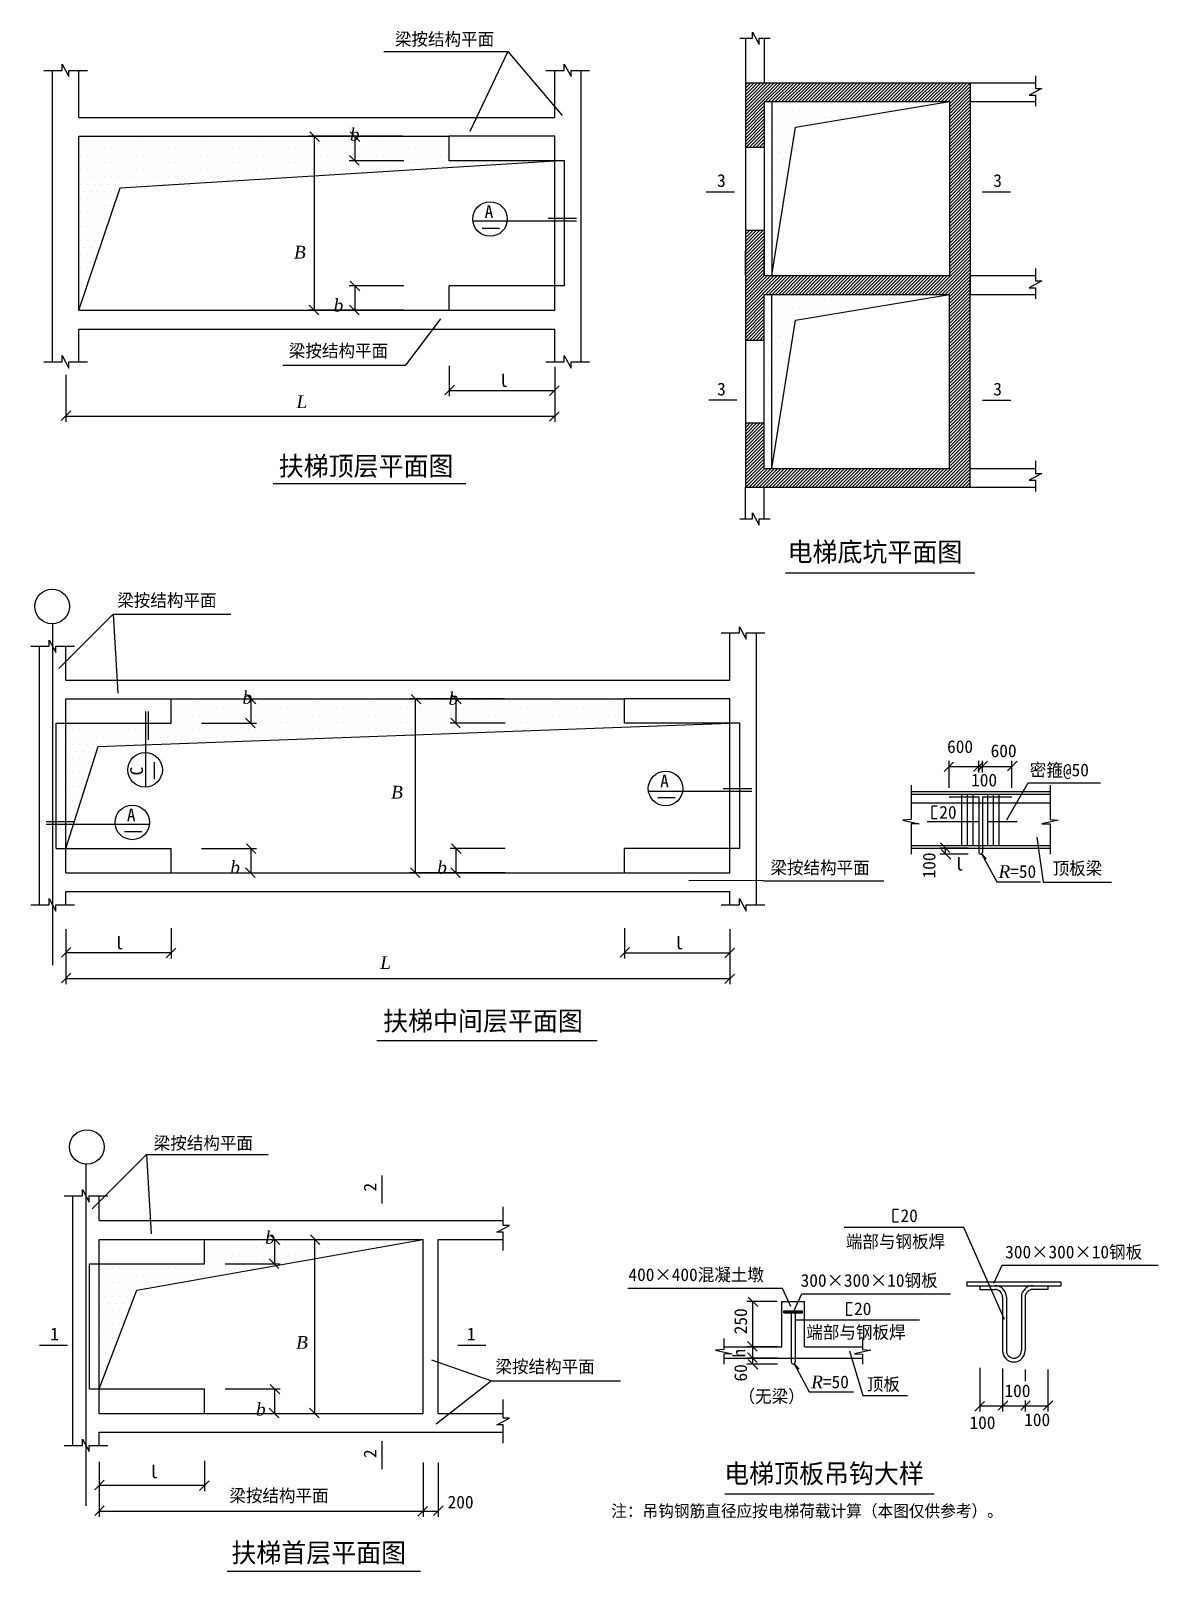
# Model space of a CAD drawing. Header units: metres. Extents: x 43908 to 73849, y -14278 to 26625.
import ezdxf

# ---------------------------------------------------------------- set-up
doc = ezdxf.new("R2010")
doc.units = ezdxf.units.M
doc.layers.add('PDIM', color=3, linetype='Continuous')

msp = doc.modelspace()

# ---------------------------------------------------------------- texts
for s, p in [('扶梯顶层平面图', (50490.91, 14812.83)), ('电梯底坑平面图', (64006.52, 12533.75)), ('扶梯中间层平面图', (53263.15, 78.8)), ('电梯顶板吊钩大样', (62321.88, -11940.32)), ('扶梯首层平面图', (49233.99, -14042.59))]:
    msp.add_text(s, height=510).set_placement(p)
at = {"char_height": 338, "attachment_point": 1}
for s, insert in [('{\\fTimes New Roman|b0|i1|c0|p18;b}', (52383.25, 24045.92)), ('{\\fTimes New Roman|b0|i1|c0|p18;B}', (50897.19, 20916.3)), ('{\\fTimes New Roman|b0|i1|c0|p18;b}', (51950.35, 19506.77)), ('{\\fTimes New Roman|b0|i1|c0|p18;L}', (50963.64, 16942.96)), ('{\\fTimes New Roman|b0|i1|c0|p18;b}', (49530.47, 9092.06)), ('{\\fTimes New Roman|b0|i1|c0|p18;b}', (55003.47, 9068.58)), ('{\\fTimes New Roman|b0|i1|c0|p18;B}', (53476.99, 6576.93)), ('{\\fTimes New Roman|b0|i1|c0|p18;b}', (49206.66, 4583.63)), ('{\\fTimes New Roman|b0|i1|c0|p18;b}', (54701.57, 4579.63)), ('{\\fTimes New Roman|b0|i1|c0|p18;R}', (69607.38, 4469.18)), ('{\\fTimes New Roman|b0|i1|c0|p18;L}', (53187.65, 2051.77)), ('{\\fTimes New Roman|b0|i1|c0|p18;b}', (50134.67, -5243.8)), ('{\\fTimes New Roman|b0|i1|c0|p18;B}', (50954.31, -8032.46)), ('{\\fTimes New Roman|b0|i1|c0|p18;R}', (64633.73, -9082.89)), ('{\\fTimes New Roman|b0|i1|c0|p18;b}', (49889.73, -9808.97))]:
    msp.add_mtext(s, dxfattribs=dict(at, insert=insert))
at = {"layer": 'PDIM'}
for s, height, p in [('梁按结构平面', 338, (53577.22, 26235.26)), ('3', 338, (62134.4, 22479.58)), ('3', 338, (69469.27, 22479.58)), ('A', 338, (55959.7, 21656.43)), ('梁按结构平面', 338, (50760.58, 17960.18)), ('l', 338, (56347.89, 17167.99)), ('3', 338, (62134.4, 16943.29)), ('3', 338, (69469.27, 16943.29)), ('梁按结构平面', 338, (46203.32, 11333.04)), ('600', 338, (68242.23, 7447.9)), ('600', 338, (69398.88, 7337.36)), ('密箍@50', 338, (70439.55, 6828.92)), ('A', 338, (60622.77, 6533.66)), ('100', 338, (68880.16, 6560.76)), ('A', 338, (46459.66, 5634.46)), ('20', 338, (68035.21, 5704.46)), ('梁按结构平面', 338, (63550.64, 4234.32)), ('l', 338, (68446.09, 4331.14)), ('顶板梁', 338, (71045.15, 4216.87)), ('=50', 338, (69917.69, 4133.2)), ('l', 338, (46137.5, 2235.32)), ('l', 338, (61003.15, 2235.32)), ('梁按结构平面', 338, (47171.79, -3078.3)), ('20', 338, (67005.74, -5005.84)), ('端部与钢板焊', 338, (65552.31, -5693.03)), ('300×300×10钢板', 338, (69785.3, -5970.38)), ('400×400混凝土墩', 338, (59780.17, -6573.34)), ('300×300×10钢板', 338, (64352.77, -6725.82)), ('20', 338, (65771.98, -7477.86)), ('端部与钢板焊', 338, (64503.09, -8101.46)), ('1', 338, (44423.08, -8147.76)), ('1', 338, (55489.8, -8147.76)), ('梁按结构平面', 338, (56247.96, -9013.84)), ('=50', 338, (64944.04, -9418.87)), ('顶板', 338, (66111.54, -9480.38)), ('100', 338, (69766.16, -9655.96)), ('（无梁）', 338, (62703.46, -9802.77)), ('100', 338, (68837.13, -10501.51)), ('100', 338, (70289.78, -10425.19)), ('l', 338, (47057.19, -11806.39)), ('梁按结构平面', 338, (49180.67, -12441.05)), ('200', 338, (54977.24, -12610.48)), ('注：吊钩钢筋直径应按电梯荷载计算（本图仅供参考）。', 320, (59323.31, -12837.34))]:
    msp.add_text(s, height=height, dxfattribs=at).set_placement(p)
for s, p in [('C', (46886.67, 6853.35)), ('100', (67933.83, 4116.69)), ('2', (53087.03, -4195.33)), ('250', (62928.31, -7986.64)), ('h', (62887.76, -8605.39)), ('60', (62928.55, -9240.72)), ('2', (53087.03, -11271.46))]:
    msp.add_text(s, height=338, rotation=90, dxfattribs=at).set_placement(p)

# ---------------------------------------------------------------- blocks, each defined once
blk = doc.blocks.new('_DIMX')
at = {"color": 1}
blk.add_lwpolyline([(-135.52, -137.62), (119.61, 117.43)], dxfattribs=at)

# ---------------------------------------------------------------- linework, layer by layer
for p, q in [((63073.13, 26425.87), (63073.13, 26591.53)), ((63073.13, 26591.53), (63251.9, 26260.21)), ((62739.45, 26425.87), (63073.13, 26425.87)), ((62886.19, 26425.87), (62886.19, 25244.2)), ((63251.9, 26425.87), (63546.7, 26425.87)), ((63251.9, 26260.21), (63251.9, 26425.87)), ((63386.19, 26425.87), (63386.19, 25244.2)), ((53279.83, 26078.07), (56580.25, 26078.07)), ((56580.25, 26078.07), (55571.3, 23953.7)), ((56580.25, 26078.07), (58015.29, 24374.39)), ((44252.51, 25575.14), (44738.57, 25575.14)), ((44484.52, 17835.53), (44484.52, 25575.14)), ((44738.57, 25740.8), (44917.33, 25409.48)), ((44738.57, 25575.14), (44738.57, 25740.8)), ((44917.33, 25409.48), (44917.33, 25575.14)), ((44917.33, 25575.14), (45409.51, 25575.14)), ((45184.52, 24325.14), (45184.52, 25575.14)), ((57589.42, 25575.14), (58075.48, 25575.14)), ((57821.43, 24325.14), (57821.43, 25575.14)), ((58075.48, 25575.14), (58075.48, 25740.8)), ((58075.48, 25740.8), (58254.24, 25409.48)), ((58254.24, 25575.14), (58746.42, 25575.14)), ((58254.24, 25409.48), (58254.24, 25575.14)), ((58521.43, 17835.53), (58521.43, 25575.14)), ((70591.89, 25429.2), (70591.89, 25095.52)), ((62886.19, 25244.2), (62886.19, 14504.2)), ((62886.19, 25244.2), (68854, 25244.2)), ((68854, 25244.2), (68854, 19624.2)), ((68854, 25244.2), (70591.89, 25244.2)), ((70757.55, 25095.52), (70426.22, 24916.76)), ((70591.89, 25095.52), (70757.55, 25095.52)), ((63386.19, 24744.2), (68304, 24744.2)), ((63386.19, 24744.2), (63386.19, 23534.2)), ((63586.19, 24744.2), (63586.19, 20124.2)), ((64212.07, 24067.33), (68304, 24748.33)), ((68304, 24744.2), (68304, 20124.2)), ((68854, 24744.2), (70591.89, 24744.2)), ((70426.22, 24916.76), (70591.89, 24916.76)), ((70591.89, 24916.76), (70591.89, 24621.95)), ((45184.52, 24325.14), (57821.43, 24325.14)), ((45184.52, 23825.14), (55021.43, 23825.14)), ((45184.52, 19205.14), (45184.52, 23825.14)), ((55021.43, 23175.14), (55021.43, 23825.14)), ((57821.43, 23825.14), (55021.43, 23825.14)), ((57821.43, 23175.14), (57821.43, 23825.14)), ((63586.19, 20128.33), (64212.07, 24067.33)), ((45220.19, 23681.55), (45220.19, 23681.55)), ((45313.94, 23494.05), (45313.94, 23494.05)), ((45407.69, 23681.55), (45407.69, 23681.55)), ((45501.44, 23494.05), (45501.44, 23494.05)), ((45595.19, 23681.55), (45595.19, 23681.55)), ((45688.94, 23494.05), (45688.94, 23494.05)), ((45782.69, 23681.55), (45782.69, 23681.55)), ((45876.44, 23494.05), (45876.44, 23494.05)), ((45970.19, 23681.55), (45970.19, 23681.55)), ((46063.94, 23494.05), (46063.94, 23494.05)), ((46157.69, 23681.55), (46157.69, 23681.55)), ((46251.44, 23494.05), (46251.44, 23494.05)), ((46345.19, 23681.55), (46345.19, 23681.55)), ((46438.94, 23494.05), (46438.94, 23494.05)), ((46532.69, 23681.55), (46532.69, 23681.55)), ((46626.44, 23494.05), (46626.44, 23494.05)), ((46720.19, 23681.55), (46720.19, 23681.55)), ((46813.94, 23494.05), (46813.94, 23494.05)), ((46907.69, 23681.55), (46907.69, 23681.55)), ((47001.44, 23494.05), (47001.44, 23494.05)), ((47095.19, 23681.55), (47095.19, 23681.55)), ((47188.94, 23494.05), (47188.94, 23494.05)), ((47282.69, 23681.55), (47282.69, 23681.55)), ((47376.44, 23494.05), (47376.44, 23494.05)), ((47470.19, 23681.55), (47470.19, 23681.55)), ((47563.94, 23494.05), (47563.94, 23494.05)), ((47657.69, 23681.55), (47657.69, 23681.55)), ((47751.44, 23494.05), (47751.44, 23494.05)), ((47845.19, 23681.55), (47845.19, 23681.55)), ((47938.94, 23494.05), (47938.94, 23494.05)), ((48032.69, 23681.55), (48032.69, 23681.55)), ((48126.44, 23494.05), (48126.44, 23494.05)), ((48220.19, 23681.55), (48220.19, 23681.55)), ((48313.94, 23494.05), (48313.94, 23494.05)), ((48407.69, 23681.55), (48407.69, 23681.55)), ((48501.44, 23494.05), (48501.44, 23494.05)), ((48595.19, 23681.55), (48595.19, 23681.55)), ((48688.94, 23494.05), (48688.94, 23494.05)), ((48782.69, 23681.55), (48782.69, 23681.55)), ((48876.44, 23494.05), (48876.44, 23494.05)), ((48970.19, 23681.55), (48970.19, 23681.55)), ((49063.94, 23494.05), (49063.94, 23494.05)), ((49157.69, 23681.55), (49157.69, 23681.55)), ((49251.44, 23494.05), (49251.44, 23494.05)), ((49345.19, 23681.55), (49345.19, 23681.55)), ((49438.94, 23494.05), (49438.94, 23494.05)), ((49532.69, 23681.55), (49532.69, 23681.55)), ((49626.44, 23494.05), (49626.44, 23494.05)), ((49720.19, 23681.55), (49720.19, 23681.55)), ((49813.94, 23494.05), (49813.94, 23494.05)), ((49907.69, 23681.55), (49907.69, 23681.55)), ((50001.44, 23494.05), (50001.44, 23494.05)), ((50095.19, 23681.55), (50095.19, 23681.55)), ((50188.94, 23494.05), (50188.94, 23494.05)), ((50282.69, 23681.55), (50282.69, 23681.55)), ((50376.44, 23494.05), (50376.44, 23494.05)), ((50470.19, 23681.55), (50470.19, 23681.55)), ((50563.94, 23494.05), (50563.94, 23494.05)), ((50657.69, 23681.55), (50657.69, 23681.55)), ((50751.44, 23494.05), (50751.44, 23494.05)), ((50845.19, 23681.55), (50845.19, 23681.55)), ((50938.94, 23494.05), (50938.94, 23494.05)), ((51032.69, 23681.55), (51032.69, 23681.55)), ((51126.44, 23494.05), (51126.44, 23494.05)), ((51220.19, 23681.55), (51220.19, 23681.55)), ((51313.94, 23494.05), (51313.94, 23494.05)), ((51407.69, 23681.55), (51407.69, 23681.55)), ((51501.44, 23494.05), (51501.44, 23494.05)), ((51595.19, 23681.55), (51595.19, 23681.55)), ((51688.94, 23494.05), (51688.94, 23494.05)), ((51782.69, 23681.55), (51782.69, 23681.55)), ((51876.44, 23494.05), (51876.44, 23494.05)), ((51970.19, 23681.55), (51970.19, 23681.55)), ((52063.94, 23494.05), (52063.94, 23494.05)), ((52157.69, 23681.55), (52157.69, 23681.55)), ((52251.44, 23494.05), (52251.44, 23494.05)), ((52345.19, 23681.55), (52345.19, 23681.55)), ((52438.94, 23494.05), (52438.94, 23494.05)), ((52532.69, 23681.55), (52532.69, 23681.55)), ((52626.44, 23494.05), (52626.44, 23494.05)), ((52720.19, 23681.55), (52720.19, 23681.55)), ((52813.94, 23494.05), (52813.94, 23494.05)), ((52907.69, 23681.55), (52907.69, 23681.55)), ((53001.44, 23494.05), (53001.44, 23494.05)), ((53095.19, 23681.55), (53095.19, 23681.55)), ((53188.94, 23494.05), (53188.94, 23494.05)), ((53282.69, 23681.55), (53282.69, 23681.55)), ((53376.44, 23494.05), (53376.44, 23494.05)), ((53470.19, 23681.55), (53470.19, 23681.55)), ((53563.94, 23494.05), (53563.94, 23494.05)), ((53657.69, 23681.55), (53657.69, 23681.55)), ((53751.44, 23494.05), (53751.44, 23494.05)), ((53845.19, 23681.55), (53845.19, 23681.55)), ((53938.94, 23494.05), (53938.94, 23494.05)), ((54032.69, 23681.55), (54032.69, 23681.55)), ((54126.44, 23494.05), (54126.44, 23494.05)), ((54220.19, 23681.55), (54220.19, 23681.55)), ((54313.94, 23494.05), (54313.94, 23494.05)), ((54407.69, 23681.55), (54407.69, 23681.55)), ((54501.44, 23494.05), (54501.44, 23494.05)), ((54595.19, 23681.55), (54595.19, 23681.55)), ((54688.94, 23494.05), (54688.94, 23494.05)), ((54782.69, 23681.55), (54782.69, 23681.55)), ((54876.44, 23494.05), (54876.44, 23494.05)), ((54970.19, 23681.55), (54970.19, 23681.55)), ((62886.19, 23534.2), (63386.19, 23534.2)), ((63386.19, 23534.2), (63386.19, 21334.2)), ((45220.19, 23306.55), (45220.19, 23306.55)), ((45220.19, 22931.55), (45220.19, 22931.55)), ((45313.94, 23119.05), (45313.94, 23119.05)), ((45407.69, 23306.55), (45407.69, 23306.55)), ((45407.69, 22931.55), (45407.69, 22931.55)), ((45501.44, 23119.05), (45501.44, 23119.05)), ((45595.19, 23306.55), (45595.19, 23306.55)), ((45595.19, 22931.55), (45595.19, 22931.55)), ((45688.94, 23119.05), (45688.94, 23119.05)), ((45782.69, 23306.55), (45782.69, 23306.55)), ((45782.69, 22931.55), (45782.69, 22931.55)), ((45876.44, 23119.05), (45876.44, 23119.05)), ((45970.19, 23306.55), (45970.19, 23306.55)), ((45970.19, 22931.55), (45970.19, 22931.55)), ((46063.94, 23119.05), (46063.94, 23119.05)), ((46157.69, 23306.55), (46157.69, 23306.55)), ((46157.69, 22931.55), (46157.69, 22931.55)), ((46251.44, 23119.05), (46251.44, 23119.05)), ((46276.92, 22451.17), (57821.89, 23175.14)), ((46345.19, 23306.55), (46345.19, 23306.55)), ((46345.19, 22931.55), (46345.19, 22931.55)), ((46438.94, 23119.05), (46438.94, 23119.05)), ((46532.69, 23306.55), (46532.69, 23306.55)), ((46532.69, 22931.55), (46532.69, 22931.55)), ((46626.44, 23119.05), (46626.44, 23119.05)), ((46720.19, 23306.55), (46720.19, 23306.55)), ((46720.19, 22931.55), (46720.19, 22931.55)), ((46813.94, 23119.05), (46813.94, 23119.05)), ((46907.69, 23306.55), (46907.69, 23306.55)), ((46907.69, 22931.55), (46907.69, 22931.55)), ((47001.44, 23119.05), (47001.44, 23119.05)), ((47095.19, 23306.55), (47095.19, 23306.55)), ((47095.19, 22931.55), (47095.19, 22931.55)), ((47188.94, 23119.05), (47188.94, 23119.05)), ((47282.69, 23306.55), (47282.69, 23306.55)), ((47282.69, 22931.55), (47282.69, 22931.55)), ((47376.44, 23119.05), (47376.44, 23119.05)), ((47470.19, 23306.55), (47470.19, 23306.55)), ((47470.19, 22931.55), (47470.19, 22931.55)), ((47563.94, 23119.05), (47563.94, 23119.05)), ((47657.69, 23306.55), (47657.69, 23306.55)), ((47657.69, 22931.55), (47657.69, 22931.55)), ((47751.44, 23119.05), (47751.44, 23119.05)), ((47845.19, 23306.55), (47845.19, 23306.55)), ((47845.19, 22931.55), (47845.19, 22931.55)), ((47938.94, 23119.05), (47938.94, 23119.05)), ((48032.69, 23306.55), (48032.69, 23306.55)), ((48032.69, 22931.55), (48032.69, 22931.55)), ((48126.44, 23119.05), (48126.44, 23119.05)), ((48220.19, 23306.55), (48220.19, 23306.55)), ((48220.19, 22931.55), (48220.19, 22931.55)), ((48313.94, 23119.05), (48313.94, 23119.05)), ((48407.69, 23306.55), (48407.69, 23306.55)), ((48407.69, 22931.55), (48407.69, 22931.55)), ((48501.44, 23119.05), (48501.44, 23119.05)), ((48595.19, 23306.55), (48595.19, 23306.55)), ((48595.19, 22931.55), (48595.19, 22931.55)), ((48688.94, 23119.05), (48688.94, 23119.05)), ((48782.69, 23306.55), (48782.69, 23306.55)), ((48782.69, 22931.55), (48782.69, 22931.55)), ((48876.44, 23119.05), (48876.44, 23119.05)), ((48970.19, 23306.55), (48970.19, 23306.55)), ((48970.19, 22931.55), (48970.19, 22931.55)), ((49063.94, 23119.05), (49063.94, 23119.05)), ((49157.69, 23306.55), (49157.69, 23306.55)), ((49157.69, 22931.55), (49157.69, 22931.55)), ((49251.44, 23119.05), (49251.44, 23119.05)), ((49345.19, 23306.55), (49345.19, 23306.55)), ((49345.19, 22931.55), (49345.19, 22931.55)), ((49438.94, 23119.05), (49438.94, 23119.05)), ((49532.69, 23306.55), (49532.69, 23306.55)), ((49532.69, 22931.55), (49532.69, 22931.55)), ((49626.44, 23119.05), (49626.44, 23119.05)), ((49720.19, 23306.55), (49720.19, 23306.55)), ((49720.19, 22931.55), (49720.19, 22931.55)), ((49813.94, 23119.05), (49813.94, 23119.05)), ((49907.69, 23306.55), (49907.69, 23306.55)), ((49907.69, 22931.55), (49907.69, 22931.55)), ((50001.44, 23119.05), (50001.44, 23119.05)), ((50095.19, 23306.55), (50095.19, 23306.55)), ((50095.19, 22931.55), (50095.19, 22931.55)), ((50188.94, 23119.05), (50188.94, 23119.05)), ((50282.69, 23306.55), (50282.69, 23306.55)), ((50282.69, 22931.55), (50282.69, 22931.55)), ((50376.44, 23119.05), (50376.44, 23119.05)), ((50470.19, 23306.55), (50470.19, 23306.55)), ((50470.19, 22931.55), (50470.19, 22931.55)), ((50563.94, 23119.05), (50563.94, 23119.05)), ((50657.69, 23306.55), (50657.69, 23306.55)), ((50657.69, 22931.55), (50657.69, 22931.55)), ((50751.44, 23119.05), (50751.44, 23119.05)), ((50845.19, 23306.55), (50845.19, 23306.55)), ((50845.19, 22931.55), (50845.19, 22931.55)), ((50938.94, 23119.05), (50938.94, 23119.05)), ((51032.69, 23306.55), (51032.69, 23306.55)), ((51032.69, 22931.55), (51032.69, 22931.55)), ((51126.44, 23119.05), (51126.44, 23119.05)), ((51220.19, 23306.55), (51220.19, 23306.55)), ((51220.19, 22931.55), (51220.19, 22931.55)), ((51313.94, 23119.05), (51313.94, 23119.05)), ((51407.69, 23306.55), (51407.69, 23306.55)), ((51407.69, 22931.55), (51407.69, 22931.55)), ((51501.44, 23119.05), (51501.44, 23119.05)), ((51595.19, 23306.55), (51595.19, 23306.55)), ((51595.19, 22931.55), (51595.19, 22931.55)), ((51688.94, 23119.05), (51688.94, 23119.05)), ((51782.69, 23306.55), (51782.69, 23306.55)), ((51782.69, 22931.55), (51782.69, 22931.55)), ((51876.44, 23119.05), (51876.44, 23119.05)), ((51970.19, 23306.55), (51970.19, 23306.55)), ((51970.19, 22931.55), (51970.19, 22931.55)), ((52063.94, 23119.05), (52063.94, 23119.05)), ((52157.69, 23306.55), (52157.69, 23306.55)), ((52157.69, 22931.55), (52157.69, 22931.55)), ((52251.44, 23119.05), (52251.44, 23119.05)), ((52345.19, 23306.55), (52345.19, 23306.55)), ((52345.19, 22931.55), (52345.19, 22931.55)), ((52438.94, 23119.05), (52438.94, 23119.05)), ((52532.69, 23306.55), (52532.69, 23306.55)), ((52532.69, 22931.55), (52532.69, 22931.55)), ((52626.44, 23119.05), (52626.44, 23119.05)), ((52720.19, 23306.55), (52720.19, 23306.55)), ((52720.19, 22931.55), (52720.19, 22931.55)), ((52813.94, 23119.05), (52813.94, 23119.05)), ((52907.69, 23306.55), (52907.69, 23306.55)), ((52907.69, 22931.55), (52907.69, 22931.55)), ((53001.44, 23119.05), (53001.44, 23119.05)), ((53095.19, 23306.55), (53095.19, 23306.55)), ((53095.19, 22931.55), (53095.19, 22931.55)), ((53188.94, 23119.05), (53188.94, 23119.05)), ((53282.69, 23306.55), (53282.69, 23306.55)), ((53282.69, 22931.55), (53282.69, 22931.55)), ((53376.44, 23119.05), (53376.44, 23119.05)), ((53470.19, 23306.55), (53470.19, 23306.55)), ((53470.19, 22931.55), (53470.19, 22931.55)), ((53563.94, 23119.05), (53563.94, 23119.05)), ((53657.69, 23306.55), (53657.69, 23306.55)), ((53657.69, 22931.55), (53657.69, 22931.55)), ((53751.44, 23119.05), (53751.44, 23119.05)), ((53845.19, 23306.55), (53845.19, 23306.55)), ((53845.19, 22931.55), (53845.19, 22931.55)), ((53938.94, 23119.05), (53938.94, 23119.05)), ((54032.69, 23306.55), (54032.69, 23306.55)), ((54126.44, 23119.05), (54126.44, 23119.05)), ((54220.19, 23306.55), (54220.19, 23306.55)), ((54313.94, 23119.05), (54313.94, 23119.05)), ((54407.69, 23306.55), (54407.69, 23306.55)), ((54501.44, 23119.05), (54501.44, 23119.05)), ((54595.19, 23306.55), (54595.19, 23306.55)), ((54688.94, 23119.05), (54688.94, 23119.05)), ((54782.69, 23306.55), (54782.69, 23306.55)), ((54876.44, 23119.05), (54876.44, 23119.05)), ((54970.19, 23306.55), (54970.19, 23306.55)), ((58081.43, 23175.14), (55021.43, 23175.14)), ((55063.94, 23119.05), (55063.94, 23119.05)), ((55251.44, 23119.05), (55251.44, 23119.05)), ((55438.94, 23119.05), (55438.94, 23119.05)), ((55626.44, 23119.05), (55626.44, 23119.05)), ((55813.94, 23119.05), (55813.94, 23119.05)), ((56001.44, 23119.05), (56001.44, 23119.05)), ((56188.94, 23119.05), (56188.94, 23119.05)), ((56376.44, 23119.05), (56376.44, 23119.05)), ((56563.94, 23119.05), (56563.94, 23119.05)), ((56751.44, 23119.05), (56751.44, 23119.05)), ((57821.43, 19855.14), (57821.43, 23175.14)), ((58081.43, 19855.14), (58081.43, 23175.14)), ((45220.19, 22556.55), (45220.19, 22556.55)), ((45313.94, 22744.05), (45313.94, 22744.05)), ((45407.69, 22556.55), (45407.69, 22556.55)), ((45501.44, 22744.05), (45501.44, 22744.05)), ((45595.19, 22556.55), (45595.19, 22556.55)), ((45688.94, 22744.05), (45688.94, 22744.05)), ((45782.69, 22556.55), (45782.69, 22556.55)), ((45876.44, 22744.05), (45876.44, 22744.05)), ((45970.19, 22556.55), (45970.19, 22556.55)), ((46063.94, 22744.05), (46063.94, 22744.05)), ((46157.69, 22556.55), (46157.69, 22556.55)), ((46251.44, 22744.05), (46251.44, 22744.05)), ((46345.19, 22556.55), (46345.19, 22556.55)), ((46438.94, 22744.05), (46438.94, 22744.05)), ((46532.69, 22556.55), (46532.69, 22556.55)), ((46626.44, 22744.05), (46626.44, 22744.05)), ((46720.19, 22556.55), (46720.19, 22556.55)), ((46813.94, 22744.05), (46813.94, 22744.05)), ((46907.69, 22556.55), (46907.69, 22556.55)), ((47001.44, 22744.05), (47001.44, 22744.05)), ((47095.19, 22556.55), (47095.19, 22556.55)), ((47188.94, 22744.05), (47188.94, 22744.05)), ((47282.69, 22556.55), (47282.69, 22556.55)), ((47376.44, 22744.05), (47376.44, 22744.05)), ((47470.19, 22556.55), (47470.19, 22556.55)), ((47563.94, 22744.05), (47563.94, 22744.05)), ((47657.69, 22556.55), (47657.69, 22556.55)), ((47751.44, 22744.05), (47751.44, 22744.05)), ((47845.19, 22556.55), (47845.19, 22556.55)), ((47938.94, 22744.05), (47938.94, 22744.05)), ((48126.44, 22744.05), (48126.44, 22744.05)), ((48313.94, 22744.05), (48313.94, 22744.05)), ((48501.44, 22744.05), (48501.44, 22744.05)), ((48688.94, 22744.05), (48688.94, 22744.05)), ((48876.44, 22744.05), (48876.44, 22744.05)), ((49063.94, 22744.05), (49063.94, 22744.05)), ((49251.44, 22744.05), (49251.44, 22744.05)), ((49438.94, 22744.05), (49438.94, 22744.05)), ((49626.44, 22744.05), (49626.44, 22744.05)), ((49813.94, 22744.05), (49813.94, 22744.05)), ((50001.44, 22744.05), (50001.44, 22744.05)), ((50188.94, 22744.05), (50188.94, 22744.05)), ((50376.44, 22744.05), (50376.44, 22744.05)), ((50563.94, 22744.05), (50563.94, 22744.05)), ((50751.44, 22744.05), (50751.44, 22744.05)), ((50938.94, 22744.05), (50938.94, 22744.05)), ((45184.52, 19205.14), (46276.92, 22451.17)), ((45220.19, 22181.55), (45220.19, 22181.55)), ((45313.94, 22369.05), (45313.94, 22369.05)), ((45407.69, 22181.55), (45407.69, 22181.55)), ((45501.44, 22369.05), (45501.44, 22369.05)), ((45595.19, 22181.55), (45595.19, 22181.55)), ((45688.94, 22369.05), (45688.94, 22369.05)), ((45782.69, 22181.55), (45782.69, 22181.55)), ((45876.44, 22369.05), (45876.44, 22369.05)), ((45970.19, 22181.55), (45970.19, 22181.55)), ((46063.94, 22369.05), (46063.94, 22369.05)), ((46157.69, 22181.55), (46157.69, 22181.55)), ((45220.19, 21806.55), (45220.19, 21806.55)), ((45313.94, 21994.05), (45313.94, 21994.05)), ((45407.69, 21806.55), (45407.69, 21806.55)), ((45501.44, 21994.05), (45501.44, 21994.05)), ((45595.19, 21806.55), (45595.19, 21806.55)), ((45688.94, 21994.05), (45688.94, 21994.05)), ((45782.69, 21806.55), (45782.69, 21806.55)), ((45876.44, 21994.05), (45876.44, 21994.05)), ((45970.19, 21806.55), (45970.19, 21806.55)), ((46063.94, 21994.05), (46063.94, 21994.05)), ((45220.19, 21431.55), (45220.19, 21431.55)), ((45313.94, 21619.05), (45313.94, 21619.05)), ((45407.69, 21431.55), (45407.69, 21431.55)), ((45501.44, 21619.05), (45501.44, 21619.05)), ((45595.19, 21431.55), (45595.19, 21431.55)), ((45688.94, 21619.05), (45688.94, 21619.05)), ((45782.69, 21431.55), (45782.69, 21431.55)), ((45876.44, 21619.05), (45876.44, 21619.05)), ((55660.04, 21580.54), (58401.82, 21580.54)), ((57643.8, 21650.54), (58401.82, 21650.54)), ((62886.19, 21334.2), (63386.19, 21334.2)), ((63386.19, 21334.2), (63386.19, 20124.2)), ((45220.19, 21056.55), (45220.19, 21056.55)), ((45313.94, 21244.05), (45313.94, 21244.05)), ((45313.94, 20869.05), (45313.94, 20869.05)), ((45407.69, 21056.55), (45407.69, 21056.55)), ((45501.44, 21244.05), (45501.44, 21244.05)), ((45501.44, 20869.05), (45501.44, 20869.05)), ((45595.19, 21056.55), (45595.19, 21056.55)), ((45688.94, 21244.05), (45688.94, 21244.05)), ((45688.94, 20869.05), (45688.94, 20869.05)), ((45782.69, 21056.55), (45782.69, 21056.55)), ((45220.19, 20681.55), (45220.19, 20681.55)), ((45313.94, 20494.05), (45313.94, 20494.05)), ((45407.69, 20681.55), (45407.69, 20681.55)), ((45501.44, 20494.05), (45501.44, 20494.05)), ((45595.19, 20681.55), (45595.19, 20681.55)), ((62886.19, 20124.2), (62886.19, 20781.75)), ((63386.19, 20124.2), (63386.19, 20781.75)), ((45220.19, 20306.55), (45220.19, 20306.55)), ((45313.94, 20119.05), (45313.94, 20119.05)), ((45407.69, 20306.55), (45407.69, 20306.55)), ((63386.19, 20124.2), (68304, 20124.2)), ((68854, 14504.2), (68854, 20124.2)), ((68854, 20124.2), (70591.89, 20124.2)), ((70591.89, 20315.53), (70591.89, 19981.85)), ((45220.19, 19931.55), (45220.19, 19931.55)), ((45313.94, 19744.05), (45313.94, 19744.05)), ((45407.69, 19931.55), (45407.69, 19931.55)), ((55021.43, 19205.14), (55021.43, 19855.14)), ((58081.43, 19855.14), (55021.43, 19855.14)), ((57821.43, 19205.14), (57821.43, 19855.14)), ((70757.55, 19981.85), (70426.22, 19803.09)), ((70426.22, 19803.09), (70591.89, 19803.09)), ((70591.89, 19981.85), (70757.55, 19981.85)), ((70591.89, 19803.09), (70591.89, 19508.28)), ((45220.19, 19556.55), (45220.19, 19556.55)), ((63386.19, 18414.2), (63386.19, 19624.2)), ((63386.19, 19624.2), (68304, 19624.2)), ((63586.19, 15004.2), (63586.19, 19624.2)), ((64212.07, 18943.2), (68304, 19624.2)), ((68304, 15004.2), (68304, 19624.2)), ((68854, 19624.2), (70591.89, 19624.2)), ((45184.52, 19205.14), (55021.43, 19205.14)), ((53869.88, 17749.62), (54799.33, 18978.27)), ((55021.43, 19205.14), (57821.43, 19205.14)), ((63586.19, 15004.2), (64212.07, 18943.2)), ((45184.52, 18705.14), (57821.43, 18705.14)), ((45184.52, 17835.53), (45184.52, 18705.14)), ((57821.43, 17835.53), (57821.43, 18705.14)), ((62886.19, 18414.2), (63386.19, 18414.2)), ((63386.19, 16214.2), (63386.19, 18414.2)), ((44738.57, 17835.53), (44738.57, 18001.19)), ((44738.57, 18001.19), (44917.33, 17669.87)), ((58075.48, 17835.53), (58075.48, 18001.19)), ((58075.48, 18001.19), (58254.24, 17669.87)), ((44252.51, 17835.53), (44738.57, 17835.53)), ((44917.33, 17835.53), (45409.51, 17835.53)), ((44917.33, 17669.87), (44917.33, 17835.53)), ((50601.99, 17749.62), (53869.88, 17749.62)), ((57589.42, 17835.53), (58075.48, 17835.53)), ((58254.24, 17835.53), (58746.42, 17835.53)), ((58254.24, 17669.87), (58254.24, 17835.53)), ((62886.19, 16214.2), (63386.19, 16214.2)), ((63386.19, 15004.2), (63386.19, 16214.2)), ((70591.89, 15201.86), (70591.89, 14868.18)), ((63386.19, 15004.2), (68304, 15004.2)), ((68854, 15004.2), (70591.89, 15004.2)), ((70757.55, 14868.18), (70426.22, 14689.42)), ((70591.89, 14868.18), (70757.55, 14868.18)), ((50341.95, 14607.68), (55464.34, 14607.68)), ((62886.19, 14504.2), (68854, 14504.2)), ((62886.19, 13663.18), (62886.19, 14504.2)), ((63386.19, 13663.18), (63386.19, 14504.2)), ((68854, 14504.2), (70591.89, 14504.2)), ((70426.22, 14689.42), (70591.89, 14689.42)), ((70591.89, 14689.42), (70591.89, 14394.61)), ((62739.45, 13663.18), (63073.13, 13663.18)), ((63073.13, 13828.84), (63251.9, 13497.52)), ((63073.13, 13663.18), (63073.13, 13828.84)), ((63251.9, 13663.18), (63546.7, 13663.18)), ((63251.9, 13497.52), (63251.9, 13663.18)), ((63952.12, 12228.66), (68977.25, 12228.66)), ((44652.84, 9695.6), (46097.33, 11139.11)), ((46097.33, 11139.11), (46217.7, 9033.99)), ((46097.33, 11139.11), (49216.61, 11139.11)), ((44489.78, 1811.13), (44489.78, 10879.33)), ((62244.68, 10636.18), (62730.74, 10636.18)), ((62476.69, 9386.18), (62476.69, 10636.18)), ((62730.74, 10636.18), (62730.74, 10801.84)), ((62730.74, 10801.84), (62909.5, 10470.52)), ((62909.5, 10636.18), (63401.68, 10636.18)), ((62909.5, 10470.52), (62909.5, 10636.18)), ((63176.69, 3416.18), (63176.69, 10636.18)), ((43907.77, 10280.71), (44393.83, 10280.71)), ((44139.78, 3416.18), (44139.78, 10280.71)), ((44393.83, 10280.71), (44393.83, 10446.38)), ((44393.83, 10446.38), (44572.59, 10115.05)), ((44572.59, 10280.71), (45064.77, 10280.71)), ((44572.59, 10115.05), (44572.59, 10280.71)), ((44839.78, 9386.18), (44839.78, 10280.71)), ((44839.78, 9386.18), (62476.69, 9386.18)), ((44839.78, 8886.18), (47639.78, 8886.18)), ((44839.78, 8236.18), (44839.78, 8886.18)), ((47639.78, 8886.18), (59676.69, 8886.18)), ((47639.78, 8236.18), (47639.78, 8886.18)), ((47724.42, 8622.61), (47724.42, 8622.61)), ((47818.17, 8810.11), (47818.17, 8810.11)), ((47911.92, 8622.61), (47911.92, 8622.61)), ((48005.67, 8810.11), (48005.67, 8810.11)), ((48099.42, 8622.61), (48099.42, 8622.61)), ((48193.17, 8810.11), (48193.17, 8810.11)), ((48286.92, 8622.61), (48286.92, 8622.61)), ((48380.67, 8810.11), (48380.67, 8810.11)), ((48474.42, 8622.61), (48474.42, 8622.61)), ((48568.17, 8810.11), (48568.17, 8810.11)), ((48661.92, 8622.61), (48661.92, 8622.61)), ((48755.67, 8810.11), (48755.67, 8810.11)), ((48849.42, 8622.61), (48849.42, 8622.61)), ((48943.17, 8810.11), (48943.17, 8810.11)), ((49036.92, 8622.61), (49036.92, 8622.61)), ((49130.67, 8810.11), (49130.67, 8810.11)), ((49224.42, 8622.61), (49224.42, 8622.61)), ((49318.17, 8810.11), (49318.17, 8810.11)), ((49411.92, 8622.61), (49411.92, 8622.61)), ((49505.67, 8810.11), (49505.67, 8810.11)), ((49599.42, 8622.61), (49599.42, 8622.61)), ((49693.17, 8810.11), (49693.17, 8810.11)), ((49786.92, 8622.61), (49786.92, 8622.61)), ((49880.67, 8810.11), (49880.67, 8810.11)), ((49974.42, 8622.61), (49974.42, 8622.61)), ((50068.17, 8810.11), (50068.17, 8810.11)), ((50161.92, 8622.61), (50161.92, 8622.61)), ((50255.67, 8810.11), (50255.67, 8810.11)), ((50349.42, 8622.61), (50349.42, 8622.61)), ((50443.17, 8810.11), (50443.17, 8810.11)), ((50536.92, 8622.61), (50536.92, 8622.61)), ((50630.67, 8810.11), (50630.67, 8810.11)), ((50724.42, 8622.61), (50724.42, 8622.61)), ((50818.17, 8810.11), (50818.17, 8810.11)), ((50911.92, 8622.61), (50911.92, 8622.61)), ((51005.67, 8810.11), (51005.67, 8810.11)), ((51099.42, 8622.61), (51099.42, 8622.61)), ((51193.17, 8810.11), (51193.17, 8810.11)), ((51286.92, 8622.61), (51286.92, 8622.61)), ((51380.67, 8810.11), (51380.67, 8810.11)), ((51474.42, 8622.61), (51474.42, 8622.61)), ((51568.17, 8810.11), (51568.17, 8810.11)), ((51661.92, 8622.61), (51661.92, 8622.61)), ((51755.67, 8810.11), (51755.67, 8810.11)), ((51849.42, 8622.61), (51849.42, 8622.61)), ((51943.17, 8810.11), (51943.17, 8810.11)), ((52036.92, 8622.61), (52036.92, 8622.61)), ((52130.67, 8810.11), (52130.67, 8810.11)), ((52224.42, 8622.61), (52224.42, 8622.61)), ((52318.17, 8810.11), (52318.17, 8810.11)), ((52411.92, 8622.61), (52411.92, 8622.61)), ((52505.67, 8810.11), (52505.67, 8810.11)), ((52599.42, 8622.61), (52599.42, 8622.61)), ((52693.17, 8810.11), (52693.17, 8810.11)), ((52786.92, 8622.61), (52786.92, 8622.61)), ((52880.67, 8810.11), (52880.67, 8810.11)), ((52974.42, 8622.61), (52974.42, 8622.61)), ((53068.17, 8810.11), (53068.17, 8810.11)), ((53161.92, 8622.61), (53161.92, 8622.61)), ((53255.67, 8810.11), (53255.67, 8810.11)), ((53349.42, 8622.61), (53349.42, 8622.61)), ((53443.17, 8810.11), (53443.17, 8810.11)), ((53536.92, 8622.61), (53536.92, 8622.61)), ((53630.67, 8810.11), (53630.67, 8810.11)), ((53724.42, 8622.61), (53724.42, 8622.61)), ((53818.17, 8810.11), (53818.17, 8810.11)), ((53911.92, 8622.61), (53911.92, 8622.61)), ((54005.67, 8810.11), (54005.67, 8810.11)), ((54099.42, 8622.61), (54099.42, 8622.61)), ((54193.17, 8810.11), (54193.17, 8810.11)), ((54286.92, 8622.61), (54286.92, 8622.61)), ((54380.67, 8810.11), (54380.67, 8810.11)), ((54474.42, 8622.61), (54474.42, 8622.61)), ((54568.17, 8810.11), (54568.17, 8810.11)), ((54661.92, 8622.61), (54661.92, 8622.61)), ((54755.67, 8810.11), (54755.67, 8810.11)), ((54849.42, 8622.61), (54849.42, 8622.61)), ((54943.17, 8810.11), (54943.17, 8810.11)), ((55036.92, 8622.61), (55036.92, 8622.61)), ((55130.67, 8810.11), (55130.67, 8810.11)), ((55224.42, 8622.61), (55224.42, 8622.61)), ((55318.17, 8810.11), (55318.17, 8810.11)), ((55411.92, 8622.61), (55411.92, 8622.61)), ((55505.67, 8810.11), (55505.67, 8810.11)), ((55599.42, 8622.61), (55599.42, 8622.61)), ((55693.17, 8810.11), (55693.17, 8810.11)), ((55786.92, 8622.61), (55786.92, 8622.61)), ((55880.67, 8810.11), (55880.67, 8810.11)), ((55974.42, 8622.61), (55974.42, 8622.61)), ((56068.17, 8810.11), (56068.17, 8810.11)), ((56161.92, 8622.61), (56161.92, 8622.61)), ((56255.67, 8810.11), (56255.67, 8810.11)), ((56349.42, 8622.61), (56349.42, 8622.61)), ((56443.17, 8810.11), (56443.17, 8810.11)), ((56536.92, 8622.61), (56536.92, 8622.61)), ((56630.67, 8810.11), (56630.67, 8810.11)), ((56724.42, 8622.61), (56724.42, 8622.61)), ((56818.17, 8810.11), (56818.17, 8810.11)), ((56911.92, 8622.61), (56911.92, 8622.61)), ((57005.67, 8810.11), (57005.67, 8810.11)), ((57099.42, 8622.61), (57099.42, 8622.61)), ((57193.17, 8810.11), (57193.17, 8810.11)), ((57286.92, 8622.61), (57286.92, 8622.61)), ((57380.67, 8810.11), (57380.67, 8810.11)), ((57474.42, 8622.61), (57474.42, 8622.61)), ((57568.17, 8810.11), (57568.17, 8810.11)), ((57661.92, 8622.61), (57661.92, 8622.61)), ((57755.67, 8810.11), (57755.67, 8810.11)), ((57849.42, 8622.61), (57849.42, 8622.61)), ((57943.17, 8810.11), (57943.17, 8810.11)), ((58036.92, 8622.61), (58036.92, 8622.61)), ((58130.67, 8810.11), (58130.67, 8810.11)), ((58224.42, 8622.61), (58224.42, 8622.61)), ((58318.17, 8810.11), (58318.17, 8810.11)), ((58411.92, 8622.61), (58411.92, 8622.61)), ((58505.67, 8810.11), (58505.67, 8810.11)), ((58599.42, 8622.61), (58599.42, 8622.61)), ((58693.17, 8810.11), (58693.17, 8810.11)), ((58786.92, 8622.61), (58786.92, 8622.61)), ((58880.67, 8810.11), (58880.67, 8810.11)), ((58974.42, 8622.61), (58974.42, 8622.61)), ((59068.17, 8810.11), (59068.17, 8810.11)), ((59161.92, 8622.61), (59161.92, 8622.61)), ((59255.67, 8810.11), (59255.67, 8810.11)), ((59349.42, 8622.61), (59349.42, 8622.61)), ((59443.17, 8810.11), (59443.17, 8810.11)), ((59536.92, 8622.61), (59536.92, 8622.61)), ((59630.67, 8810.11), (59630.67, 8810.11)), ((59676.69, 8236.18), (59676.69, 8886.18)), ((62476.69, 8886.18), (59676.69, 8886.18)), ((62476.69, 8236.18), (62476.69, 8886.18)), ((44579.78, 4916.18), (44579.78, 8236.18)), ((44579.78, 8236.18), (47639.78, 8236.18)), ((44839.78, 4916.18), (44839.78, 8236.18)), ((45700.88, 7622.77), (62476.69, 8236.18)), ((46967.08, 6543.16), (46967.08, 8554.14)), ((47037.08, 7796.11), (47037.08, 8554.14)), ((47724.42, 8247.61), (47724.42, 8247.61)), ((47818.17, 8435.11), (47818.17, 8435.11)), ((47911.92, 8247.61), (47911.92, 8247.61)), ((48005.67, 8435.11), (48005.67, 8435.11)), ((48099.42, 8247.61), (48099.42, 8247.61)), ((48193.17, 8435.11), (48193.17, 8435.11)), ((48286.92, 8247.61), (48286.92, 8247.61)), ((48380.67, 8435.11), (48380.67, 8435.11)), ((48474.42, 8247.61), (48474.42, 8247.61)), ((48568.17, 8435.11), (48568.17, 8435.11)), ((48661.92, 8247.61), (48661.92, 8247.61)), ((48755.67, 8435.11), (48755.67, 8435.11)), ((48849.42, 8247.61), (48849.42, 8247.61)), ((48943.17, 8435.11), (48943.17, 8435.11)), ((49036.92, 8247.61), (49036.92, 8247.61)), ((49130.67, 8435.11), (49130.67, 8435.11)), ((49224.42, 8247.61), (49224.42, 8247.61)), ((49318.17, 8435.11), (49318.17, 8435.11)), ((49411.92, 8247.61), (49411.92, 8247.61)), ((49505.67, 8435.11), (49505.67, 8435.11)), ((49599.42, 8247.61), (49599.42, 8247.61)), ((49693.17, 8435.11), (49693.17, 8435.11)), ((49786.92, 8247.61), (49786.92, 8247.61)), ((49880.67, 8435.11), (49880.67, 8435.11)), ((49974.42, 8247.61), (49974.42, 8247.61)), ((50068.17, 8435.11), (50068.17, 8435.11)), ((50161.92, 8247.61), (50161.92, 8247.61)), ((50255.67, 8435.11), (50255.67, 8435.11)), ((50349.42, 8247.61), (50349.42, 8247.61)), ((50443.17, 8435.11), (50443.17, 8435.11)), ((50536.92, 8247.61), (50536.92, 8247.61)), ((50630.67, 8435.11), (50630.67, 8435.11)), ((50724.42, 8247.61), (50724.42, 8247.61)), ((50818.17, 8435.11), (50818.17, 8435.11)), ((50911.92, 8247.61), (50911.92, 8247.61)), ((51005.67, 8435.11), (51005.67, 8435.11)), ((51099.42, 8247.61), (51099.42, 8247.61)), ((51193.17, 8435.11), (51193.17, 8435.11)), ((51286.92, 8247.61), (51286.92, 8247.61)), ((51380.67, 8435.11), (51380.67, 8435.11)), ((51474.42, 8247.61), (51474.42, 8247.61)), ((51568.17, 8435.11), (51568.17, 8435.11)), ((51661.92, 8247.61), (51661.92, 8247.61)), ((51755.67, 8435.11), (51755.67, 8435.11)), ((51849.42, 8247.61), (51849.42, 8247.61)), ((51943.17, 8435.11), (51943.17, 8435.11)), ((52036.92, 8247.61), (52036.92, 8247.61)), ((52130.67, 8435.11), (52130.67, 8435.11)), ((52224.42, 8247.61), (52224.42, 8247.61)), ((52318.17, 8435.11), (52318.17, 8435.11)), ((52411.92, 8247.61), (52411.92, 8247.61)), ((52505.67, 8435.11), (52505.67, 8435.11)), ((52599.42, 8247.61), (52599.42, 8247.61)), ((52693.17, 8435.11), (52693.17, 8435.11)), ((52786.92, 8247.61), (52786.92, 8247.61)), ((52880.67, 8435.11), (52880.67, 8435.11)), ((52974.42, 8247.61), (52974.42, 8247.61)), ((53068.17, 8435.11), (53068.17, 8435.11)), ((53161.92, 8247.61), (53161.92, 8247.61)), ((53255.67, 8435.11), (53255.67, 8435.11)), ((53349.42, 8247.61), (53349.42, 8247.61)), ((53443.17, 8435.11), (53443.17, 8435.11)), ((53536.92, 8247.61), (53536.92, 8247.61)), ((53630.67, 8435.11), (53630.67, 8435.11)), ((53724.42, 8247.61), (53724.42, 8247.61)), ((53818.17, 8435.11), (53818.17, 8435.11)), ((53911.92, 8247.61), (53911.92, 8247.61)), ((54005.67, 8435.11), (54005.67, 8435.11)), ((54099.42, 8247.61), (54099.42, 8247.61)), ((54193.17, 8435.11), (54193.17, 8435.11)), ((54286.92, 8247.61), (54286.92, 8247.61)), ((54380.67, 8435.11), (54380.67, 8435.11)), ((54474.42, 8247.61), (54474.42, 8247.61)), ((54568.17, 8435.11), (54568.17, 8435.11)), ((54661.92, 8247.61), (54661.92, 8247.61)), ((54849.42, 8247.61), (54849.42, 8247.61)), ((54943.17, 8435.11), (54943.17, 8435.11)), ((55036.92, 8247.61), (55036.92, 8247.61)), ((55130.67, 8435.11), (55130.67, 8435.11)), ((55224.42, 8247.61), (55224.42, 8247.61)), ((55318.17, 8435.11), (55318.17, 8435.11)), ((55411.92, 8247.61), (55411.92, 8247.61)), ((55505.67, 8435.11), (55505.67, 8435.11)), ((55599.42, 8247.61), (55599.42, 8247.61)), ((55693.17, 8435.11), (55693.17, 8435.11)), ((55786.92, 8247.61), (55786.92, 8247.61)), ((55880.67, 8435.11), (55880.67, 8435.11)), ((55974.42, 8247.61), (55974.42, 8247.61)), ((56068.17, 8435.11), (56068.17, 8435.11)), ((56161.92, 8247.61), (56161.92, 8247.61)), ((56255.67, 8435.11), (56255.67, 8435.11)), ((56349.42, 8247.61), (56349.42, 8247.61)), ((56443.17, 8435.11), (56443.17, 8435.11)), ((56536.92, 8247.61), (56536.92, 8247.61)), ((56630.67, 8435.11), (56630.67, 8435.11)), ((56724.42, 8247.61), (56724.42, 8247.61)), ((56818.17, 8435.11), (56818.17, 8435.11)), ((56911.92, 8247.61), (56911.92, 8247.61)), ((57005.67, 8435.11), (57005.67, 8435.11)), ((57099.42, 8247.61), (57099.42, 8247.61)), ((57193.17, 8435.11), (57193.17, 8435.11)), ((57286.92, 8247.61), (57286.92, 8247.61)), ((57380.67, 8435.11), (57380.67, 8435.11)), ((57474.42, 8247.61), (57474.42, 8247.61)), ((57568.17, 8435.11), (57568.17, 8435.11)), ((57661.92, 8247.61), (57661.92, 8247.61)), ((57755.67, 8435.11), (57755.67, 8435.11)), ((57849.42, 8247.61), (57849.42, 8247.61)), ((57943.17, 8435.11), (57943.17, 8435.11)), ((58036.92, 8247.61), (58036.92, 8247.61)), ((58130.67, 8435.11), (58130.67, 8435.11)), ((58224.42, 8247.61), (58224.42, 8247.61)), ((58318.17, 8435.11), (58318.17, 8435.11)), ((58411.92, 8247.61), (58411.92, 8247.61)), ((58505.67, 8435.11), (58505.67, 8435.11)), ((58599.42, 8247.61), (58599.42, 8247.61)), ((58693.17, 8435.11), (58693.17, 8435.11)), ((58786.92, 8247.61), (58786.92, 8247.61)), ((58880.67, 8435.11), (58880.67, 8435.11)), ((58974.42, 8247.61), (58974.42, 8247.61)), ((59068.17, 8435.11), (59068.17, 8435.11)), ((59161.92, 8247.61), (59161.92, 8247.61)), ((59255.67, 8435.11), (59255.67, 8435.11)), ((59349.42, 8247.61), (59349.42, 8247.61)), ((59443.17, 8435.11), (59443.17, 8435.11)), ((59536.92, 8247.61), (59536.92, 8247.61)), ((59630.67, 8435.11), (59630.67, 8435.11)), ((62736.69, 8236.18), (59676.69, 8236.18)), ((62476.69, 4916.18), (62476.69, 8236.18)), ((62736.69, 4916.18), (62736.69, 8236.18)), ((44911.92, 7872.61), (44911.92, 7872.61)), ((45005.67, 8060.11), (45005.67, 8060.11)), ((45099.42, 7872.61), (45099.42, 7872.61)), ((45193.17, 8060.11), (45193.17, 8060.11)), ((45286.92, 7872.61), (45286.92, 7872.61)), ((45380.67, 8060.11), (45380.67, 8060.11)), ((45474.42, 7872.61), (45474.42, 7872.61)), ((45568.17, 8060.11), (45568.17, 8060.11)), ((45661.92, 7872.61), (45661.92, 7872.61)), ((45755.67, 8060.11), (45755.67, 8060.11)), ((45849.42, 7872.61), (45849.42, 7872.61)), ((45943.17, 8060.11), (45943.17, 8060.11)), ((46036.92, 7872.61), (46036.92, 7872.61)), ((46130.67, 8060.11), (46130.67, 8060.11)), ((46224.42, 7872.61), (46224.42, 7872.61)), ((46318.17, 8060.11), (46318.17, 8060.11)), ((46411.92, 7872.61), (46411.92, 7872.61)), ((46505.67, 8060.11), (46505.67, 8060.11)), ((46599.42, 7872.61), (46599.42, 7872.61)), ((46693.17, 8060.11), (46693.17, 8060.11)), ((46786.92, 7872.61), (46786.92, 7872.61)), ((46880.67, 8060.11), (46880.67, 8060.11)), ((46974.42, 7872.61), (46974.42, 7872.61)), ((47068.17, 8060.11), (47068.17, 8060.11)), ((47161.92, 7872.61), (47161.92, 7872.61)), ((47255.67, 8060.11), (47255.67, 8060.11)), ((47349.42, 7872.61), (47349.42, 7872.61)), ((47443.17, 8060.11), (47443.17, 8060.11)), ((47536.92, 7872.61), (47536.92, 7872.61)), ((47630.67, 8060.11), (47630.67, 8060.11)), ((47724.42, 7872.61), (47724.42, 7872.61)), ((47818.17, 8060.11), (47818.17, 8060.11)), ((47911.92, 7872.61), (47911.92, 7872.61)), ((48005.67, 8060.11), (48005.67, 8060.11)), ((48099.42, 7872.61), (48099.42, 7872.61)), ((48193.17, 8060.11), (48193.17, 8060.11)), ((48286.92, 7872.61), (48286.92, 7872.61)), ((48380.67, 8060.11), (48380.67, 8060.11)), ((48474.42, 7872.61), (48474.42, 7872.61)), ((48568.17, 8060.11), (48568.17, 8060.11)), ((48661.92, 7872.61), (48661.92, 7872.61)), ((48755.67, 8060.11), (48755.67, 8060.11)), ((48849.42, 7872.61), (48849.42, 7872.61)), ((48943.17, 8060.11), (48943.17, 8060.11)), ((49036.92, 7872.61), (49036.92, 7872.61)), ((49130.67, 8060.11), (49130.67, 8060.11)), ((49224.42, 7872.61), (49224.42, 7872.61)), ((49318.17, 8060.11), (49318.17, 8060.11)), ((49411.92, 7872.61), (49411.92, 7872.61)), ((49505.67, 8060.11), (49505.67, 8060.11)), ((49599.42, 7872.61), (49599.42, 7872.61)), ((49693.17, 8060.11), (49693.17, 8060.11)), ((49786.92, 7872.61), (49786.92, 7872.61)), ((49880.67, 8060.11), (49880.67, 8060.11)), ((49974.42, 7872.61), (49974.42, 7872.61)), ((50068.17, 8060.11), (50068.17, 8060.11)), ((50161.92, 7872.61), (50161.92, 7872.61)), ((50255.67, 8060.11), (50255.67, 8060.11)), ((50349.42, 7872.61), (50349.42, 7872.61)), ((50443.17, 8060.11), (50443.17, 8060.11)), ((50536.92, 7872.61), (50536.92, 7872.61)), ((50630.67, 8060.11), (50630.67, 8060.11)), ((50724.42, 7872.61), (50724.42, 7872.61)), ((50818.17, 8060.11), (50818.17, 8060.11)), ((50911.92, 7872.61), (50911.92, 7872.61)), ((51005.67, 8060.11), (51005.67, 8060.11)), ((51099.42, 7872.61), (51099.42, 7872.61)), ((51193.17, 8060.11), (51193.17, 8060.11)), ((51286.92, 7872.61), (51286.92, 7872.61)), ((51380.67, 8060.11), (51380.67, 8060.11)), ((51474.42, 7872.61), (51474.42, 7872.61)), ((51568.17, 8060.11), (51568.17, 8060.11)), ((51661.92, 7872.61), (51661.92, 7872.61)), ((51755.67, 8060.11), (51755.67, 8060.11)), ((51849.42, 7872.61), (51849.42, 7872.61)), ((51943.17, 8060.11), (51943.17, 8060.11)), ((52036.92, 7872.61), (52036.92, 7872.61)), ((52130.67, 8060.11), (52130.67, 8060.11)), ((52224.42, 7872.61), (52224.42, 7872.61)), ((52318.17, 8060.11), (52318.17, 8060.11)), ((52411.92, 7872.61), (52411.92, 7872.61)), ((52505.67, 8060.11), (52505.67, 8060.11)), ((52693.17, 8060.11), (52693.17, 8060.11)), ((52880.67, 8060.11), (52880.67, 8060.11)), ((53068.17, 8060.11), (53068.17, 8060.11)), ((53255.67, 8060.11), (53255.67, 8060.11)), ((53443.17, 8060.11), (53443.17, 8060.11)), ((53630.67, 8060.11), (53630.67, 8060.11)), ((53818.17, 8060.11), (53818.17, 8060.11)), ((54005.67, 8060.11), (54005.67, 8060.11)), ((54193.17, 8060.11), (54193.17, 8060.11)), ((54380.67, 8060.11), (54380.67, 8060.11)), ((54568.17, 8060.11), (54568.17, 8060.11)), ((54755.67, 8060.11), (54755.67, 8060.11)), ((54943.17, 8060.11), (54943.17, 8060.11)), ((55130.67, 8060.11), (55130.67, 8060.11)), ((55318.17, 8060.11), (55318.17, 8060.11)), ((55505.67, 8060.11), (55505.67, 8060.11)), ((55693.17, 8060.11), (55693.17, 8060.11)), ((55880.67, 8060.11), (55880.67, 8060.11)), ((56068.17, 8060.11), (56068.17, 8060.11)), ((56255.67, 8060.11), (56255.67, 8060.11)), ((56443.17, 8060.11), (56443.17, 8060.11)), ((56630.67, 8060.11), (56630.67, 8060.11)), ((56818.17, 8060.11), (56818.17, 8060.11)), ((57005.67, 8060.11), (57005.67, 8060.11)), ((57193.17, 8060.11), (57193.17, 8060.11)), ((57380.67, 8060.11), (57380.67, 8060.11)), ((57568.17, 8060.11), (57568.17, 8060.11)), ((44839.78, 4916.18), (45700.88, 7622.77)), ((44911.92, 7497.61), (44911.92, 7497.61)), ((45005.67, 7685.11), (45005.67, 7685.11)), ((45099.42, 7497.61), (45099.42, 7497.61)), ((45193.17, 7685.11), (45193.17, 7685.11)), ((45286.92, 7497.61), (45286.92, 7497.61)), ((45380.67, 7685.11), (45380.67, 7685.11)), ((45474.42, 7497.61), (45474.42, 7497.61)), ((45568.17, 7685.11), (45568.17, 7685.11)), ((45755.67, 7685.11), (45755.67, 7685.11)), ((45943.17, 7685.11), (45943.17, 7685.11)), ((46130.67, 7685.11), (46130.67, 7685.11)), ((46318.17, 7685.11), (46318.17, 7685.11)), ((46505.67, 7685.11), (46505.67, 7685.11)), ((46693.17, 7685.11), (46693.17, 7685.11)), ((46880.67, 7685.11), (46880.67, 7685.11)), ((47068.17, 7685.11), (47068.17, 7685.11)), ((47255.67, 7685.11), (47255.67, 7685.11)), ((44911.92, 7122.61), (44911.92, 7122.61)), ((45005.67, 7310.11), (45005.67, 7310.11)), ((45099.42, 7122.61), (45099.42, 7122.61)), ((45193.17, 7310.11), (45193.17, 7310.11)), ((45286.92, 7122.61), (45286.92, 7122.61)), ((45380.67, 7310.11), (45380.67, 7310.11)), ((45474.42, 7122.61), (45474.42, 7122.61)), ((45568.17, 7310.11), (45568.17, 7310.11)), ((44911.92, 6747.61), (44911.92, 6747.61)), ((45005.67, 6935.11), (45005.67, 6935.11)), ((45005.67, 6560.11), (45005.67, 6560.11)), ((45099.42, 6747.61), (45099.42, 6747.61)), ((45193.17, 6935.11), (45193.17, 6935.11)), ((45193.17, 6560.11), (45193.17, 6560.11)), ((45286.92, 6747.61), (45286.92, 6747.61)), ((45380.67, 6935.11), (45380.67, 6935.11)), ((67286.91, 6596.12), (67286.91, 5686.67)), ((70975.44, 6596.12), (70975.44, 5686.67)), ((44911.92, 6372.61), (44911.92, 6372.61)), ((45005.67, 6185.11), (45005.67, 6185.11)), ((45099.42, 6372.61), (45099.42, 6372.61)), ((45193.17, 6185.11), (45193.17, 6185.11)), ((45286.92, 6372.61), (45286.92, 6372.61)), ((60315.3, 6435.12), (63057.08, 6435.12)), ((62299.06, 6505.12), (63057.08, 6505.12)), ((67286.91, 6424.6), (70975.44, 6424.6)), ((67286.91, 6354.6), (70975.44, 6354.6)), ((68296.97, 6284.6), (69081.18, 6284.6)), ((68633.75, 4994.6), (68633.75, 6354.6)), ((68783.75, 4994.6), (68783.75, 6354.6)), ((68933.75, 4994.6), (68933.75, 6354.6)), ((69081.18, 6284.6), (69081.18, 4814.6)), ((69181.18, 6284.6), (69181.18, 4814.6)), ((69181.18, 6284.6), (69965.38, 6284.6)), ((69328.61, 4994.6), (69328.61, 6354.6)), ((69478.61, 4994.6), (69478.61, 6354.6)), ((69628.61, 4994.6), (69628.61, 6354.6)), ((44911.92, 5997.61), (44911.92, 5997.61)), ((45005.67, 5810.11), (45005.67, 5810.11)), ((45099.42, 5997.61), (45099.42, 5997.61)), ((67286.91, 6124.6), (70975.44, 6124.6)), ((45076.27, 5618.88), (44318.25, 5618.88)), ((47060.03, 5548.88), (44318.25, 5548.88)), ((44911.92, 5622.61), (44911.92, 5622.61)), ((67286.91, 5686.67), (67066.32, 5668.3)), ((67066.32, 5668.3), (67502.66, 5569.88)), ((67502.66, 5569.88), (67286.91, 5566.38)), ((67286.91, 5566.38), (67286.91, 4758.08)), ((67711.99, 5630.69), (69081.18, 5630.69)), ((69328.61, 5630.69), (70100.87, 5630.69)), ((71196.03, 5668.3), (70759.69, 5569.88)), ((70759.69, 5569.88), (70975.44, 5566.38)), ((70975.44, 5686.67), (71196.03, 5668.3)), ((70975.44, 5566.38), (70975.44, 4758.08)), ((44579.78, 4916.18), (47639.78, 4916.18)), ((44839.78, 4266.18), (44839.78, 4916.18)), ((44911.92, 5247.61), (44911.92, 5247.61)), ((47639.78, 4266.18), (47639.78, 4916.18)), ((62736.69, 4916.18), (59676.69, 4916.18)), ((59676.69, 4266.18), (59676.69, 4916.18)), ((62476.69, 4266.18), (62476.69, 4916.18)), ((67286.91, 4994.6), (70975.44, 4994.6)), ((67286.91, 4924.6), (70975.44, 4924.6)), ((70629.25, 5210.97), (70791.84, 4019.52)), ((69154.98, 4770.62), (69559.16, 4023.87)), ((69155.4, 4769.84), (69277.63, 4628.05)), ((44839.78, 4266.18), (59676.69, 4266.18)), ((59676.69, 4266.18), (62476.69, 4266.18)), ((44839.78, 3766.18), (62476.69, 3766.18)), ((44839.78, 3416.18), (44839.78, 3766.18)), ((63370.94, 4056.53), (61384.79, 4059.86)), ((62476.69, 3416.18), (62476.69, 3766.18)), ((63370.94, 4056.53), (66566.66, 4056.53)), ((69559.16, 4023.87), (70719.36, 4023.87)), ((70791.84, 4019.52), (72607.44, 4019.52)), ((43907.77, 3416.18), (44393.83, 3416.18)), ((44393.83, 3416.18), (44393.83, 3581.84)), ((44393.83, 3581.84), (44572.59, 3250.52)), ((44572.59, 3416.18), (45064.77, 3416.18)), ((44572.59, 3250.52), (44572.59, 3416.18)), ((62244.68, 3416.18), (62730.74, 3416.18)), ((62730.74, 3416.18), (62730.74, 3581.84)), ((62730.74, 3581.84), (62909.5, 3250.52)), ((62909.5, 3416.18), (63401.68, 3416.18)), ((62909.5, 3250.52), (62909.5, 3416.18)), ((53094.82, -186.57), (58949.21, -186.57)), ((45537.59, -4657.43), (46982.08, -3213.91)), ((46982.08, -3213.91), (50208.5, -3213.91)), ((46982.08, -3213.91), (47102.46, -5319.04)), ((45374.53, -12541.9), (45374.53, -3473.7)), ((44792.52, -4309.29), (45278.58, -4309.29)), ((45024.53, -10936.84), (45024.53, -4309.29)), ((45278.58, -4309.29), (45278.58, -4143.63)), ((45278.58, -4143.63), (45457.34, -4474.95)), ((45457.34, -4309.29), (45949.52, -4309.29)), ((45457.34, -4474.95), (45457.34, -4309.29)), ((45724.53, -4966.84), (45724.53, -4309.29)), ((56452.74, -5094.17), (56452.74, -4601.99)), ((45724.53, -4966.84), (56452.74, -4966.84)), ((56287.08, -5272.94), (56618.4, -5094.17)), ((56452.74, -5272.94), (56287.08, -5272.94)), ((56618.4, -5094.17), (56452.74, -5094.17)), ((56452.74, -5758.99), (56452.74, -5272.94)), ((45724.53, -5466.84), (48524.53, -5466.84)), ((45724.53, -6116.84), (45724.53, -5466.84)), ((46722.21, -6814.84), (54324.53, -5466.84)), ((48524.53, -5466.84), (54324.53, -5466.84)), ((48524.53, -6116.84), (48524.53, -5466.84)), ((48599.08, -5669.27), (48599.08, -5669.27)), ((48692.83, -5481.77), (48692.83, -5481.77)), ((48786.58, -5669.27), (48786.58, -5669.27)), ((48880.33, -5481.77), (48880.33, -5481.77)), ((48974.08, -5669.27), (48974.08, -5669.27)), ((49067.83, -5481.77), (49067.83, -5481.77)), ((49161.58, -5669.27), (49161.58, -5669.27)), ((49255.33, -5481.77), (49255.33, -5481.77)), ((49349.08, -5669.27), (49349.08, -5669.27)), ((49442.83, -5481.77), (49442.83, -5481.77)), ((49536.58, -5669.27), (49536.58, -5669.27)), ((49630.33, -5481.77), (49630.33, -5481.77)), ((49724.08, -5669.27), (49724.08, -5669.27)), ((49817.83, -5481.77), (49817.83, -5481.77)), ((49911.58, -5669.27), (49911.58, -5669.27)), ((50005.33, -5481.77), (50005.33, -5481.77)), ((50099.08, -5669.27), (50099.08, -5669.27)), ((50192.83, -5481.77), (50192.83, -5481.77)), ((50286.58, -5669.27), (50286.58, -5669.27)), ((50380.33, -5481.77), (50380.33, -5481.77)), ((50474.08, -5669.27), (50474.08, -5669.27)), ((50567.83, -5481.77), (50567.83, -5481.77)), ((50661.58, -5669.27), (50661.58, -5669.27)), ((50755.33, -5481.77), (50755.33, -5481.77)), ((50849.08, -5669.27), (50849.08, -5669.27)), ((50942.83, -5481.77), (50942.83, -5481.77)), ((51036.58, -5669.27), (51036.58, -5669.27)), ((51130.33, -5481.77), (51130.33, -5481.77)), ((51224.08, -5669.27), (51224.08, -5669.27)), ((51317.83, -5481.77), (51317.83, -5481.77)), ((51411.58, -5669.27), (51411.58, -5669.27)), ((51505.33, -5481.77), (51505.33, -5481.77)), ((51599.08, -5669.27), (51599.08, -5669.27)), ((51692.83, -5481.77), (51692.83, -5481.77)), ((51786.58, -5669.27), (51786.58, -5669.27)), ((51880.33, -5481.77), (51880.33, -5481.77)), ((51974.08, -5669.27), (51974.08, -5669.27)), ((52067.83, -5481.77), (52067.83, -5481.77)), ((52161.58, -5669.27), (52161.58, -5669.27)), ((52255.33, -5481.77), (52255.33, -5481.77)), ((52349.08, -5669.27), (52349.08, -5669.27)), ((52442.83, -5481.77), (52442.83, -5481.77)), ((52536.58, -5669.27), (52536.58, -5669.27)), ((52630.33, -5481.77), (52630.33, -5481.77)), ((52724.08, -5669.27), (52724.08, -5669.27)), ((52817.83, -5481.77), (52817.83, -5481.77)), ((52911.58, -5669.27), (52911.58, -5669.27)), ((53005.33, -5481.77), (53005.33, -5481.77)), ((53099.08, -5669.27), (53099.08, -5669.27)), ((53192.83, -5481.77), (53192.83, -5481.77)), ((53380.33, -5481.77), (53380.33, -5481.77)), ((53567.83, -5481.77), (53567.83, -5481.77)), ((53755.33, -5481.77), (53755.33, -5481.77)), ((53942.83, -5481.77), (53942.83, -5481.77)), ((54130.33, -5481.77), (54130.33, -5481.77)), ((54324.53, -10086.84), (54324.53, -5466.84)), ((54724.53, -10086.84), (54724.53, -5466.84)), ((54724.53, -5466.84), (56452.74, -5466.84)), ((45464.53, -6116.84), (48524.53, -6116.84)), ((45464.53, -9436.84), (45464.53, -6116.84)), ((45724.53, -9436.84), (45724.53, -6116.84)), ((48599.08, -6044.27), (48599.08, -6044.27)), ((48692.83, -5856.77), (48692.83, -5856.77)), ((48786.58, -6044.27), (48786.58, -6044.27)), ((48880.33, -5856.77), (48880.33, -5856.77)), ((48974.08, -6044.27), (48974.08, -6044.27)), ((49067.83, -5856.77), (49067.83, -5856.77)), ((49161.58, -6044.27), (49161.58, -6044.27)), ((49255.33, -5856.77), (49255.33, -5856.77)), ((49349.08, -6044.27), (49349.08, -6044.27)), ((49442.83, -5856.77), (49442.83, -5856.77)), ((49536.58, -6044.27), (49536.58, -6044.27)), ((49630.33, -5856.77), (49630.33, -5856.77)), ((49724.08, -6044.27), (49724.08, -6044.27)), ((49817.83, -5856.77), (49817.83, -5856.77)), ((49911.58, -6044.27), (49911.58, -6044.27)), ((50005.33, -5856.77), (50005.33, -5856.77)), ((50099.08, -6044.27), (50099.08, -6044.27)), ((50192.83, -5856.77), (50192.83, -5856.77)), ((50286.58, -6044.27), (50286.58, -6044.27)), ((50380.33, -5856.77), (50380.33, -5856.77)), ((50474.08, -6044.27), (50474.08, -6044.27)), ((50567.83, -5856.77), (50567.83, -5856.77)), ((50661.58, -6044.27), (50661.58, -6044.27)), ((50755.33, -5856.77), (50755.33, -5856.77)), ((50849.08, -6044.27), (50849.08, -6044.27)), ((50942.83, -5856.77), (50942.83, -5856.77)), ((51036.58, -6044.27), (51036.58, -6044.27)), ((51130.33, -5856.77), (51130.33, -5856.77)), ((51317.83, -5856.77), (51317.83, -5856.77)), ((51505.33, -5856.77), (51505.33, -5856.77)), ((51692.83, -5856.77), (51692.83, -5856.77)), ((51880.33, -5856.77), (51880.33, -5856.77)), ((52067.83, -5856.77), (52067.83, -5856.77)), ((45786.58, -6419.27), (45786.58, -6419.27)), ((45880.33, -6231.77), (45880.33, -6231.77)), ((45974.08, -6419.27), (45974.08, -6419.27)), ((46067.83, -6231.77), (46067.83, -6231.77)), ((46161.58, -6419.27), (46161.58, -6419.27)), ((46255.33, -6231.77), (46255.33, -6231.77)), ((46349.08, -6419.27), (46349.08, -6419.27)), ((46442.83, -6231.77), (46442.83, -6231.77)), ((46536.58, -6419.27), (46536.58, -6419.27)), ((46630.33, -6231.77), (46630.33, -6231.77)), ((46724.08, -6419.27), (46724.08, -6419.27)), ((46817.83, -6231.77), (46817.83, -6231.77)), ((46911.58, -6419.27), (46911.58, -6419.27)), ((47005.33, -6231.77), (47005.33, -6231.77)), ((47099.08, -6419.27), (47099.08, -6419.27)), ((47192.83, -6231.77), (47192.83, -6231.77)), ((47286.58, -6419.27), (47286.58, -6419.27)), ((47380.33, -6231.77), (47380.33, -6231.77)), ((47474.08, -6419.27), (47474.08, -6419.27)), ((47567.83, -6231.77), (47567.83, -6231.77)), ((47661.58, -6419.27), (47661.58, -6419.27)), ((47755.33, -6231.77), (47755.33, -6231.77)), ((47849.08, -6419.27), (47849.08, -6419.27)), ((47942.83, -6231.77), (47942.83, -6231.77)), ((48036.58, -6419.27), (48036.58, -6419.27)), ((48130.33, -6231.77), (48130.33, -6231.77)), ((48224.08, -6419.27), (48224.08, -6419.27)), ((48317.83, -6231.77), (48317.83, -6231.77)), ((48411.58, -6419.27), (48411.58, -6419.27)), ((48505.33, -6231.77), (48505.33, -6231.77)), ((48599.08, -6419.27), (48599.08, -6419.27)), ((48692.83, -6231.77), (48692.83, -6231.77)), ((48786.58, -6419.27), (48786.58, -6419.27)), ((48880.33, -6231.77), (48880.33, -6231.77)), ((49067.83, -6231.77), (49067.83, -6231.77)), ((49255.33, -6231.77), (49255.33, -6231.77)), ((49442.83, -6231.77), (49442.83, -6231.77)), ((49630.33, -6231.77), (49630.33, -6231.77)), ((49817.83, -6231.77), (49817.83, -6231.77)), ((50005.33, -6231.77), (50005.33, -6231.77)), ((69483.21, -6632.64), (69704.43, -6153.25)), ((69704.43, -6153.25), (73848.85, -6153.25)), ((45724.53, -9436.84), (46722.21, -6814.84)), ((45786.58, -6794.27), (45786.58, -6794.27)), ((45880.33, -6606.77), (45880.33, -6606.77)), ((45974.08, -6794.27), (45974.08, -6794.27)), ((46067.83, -6606.77), (46067.83, -6606.77)), ((46161.58, -6794.27), (46161.58, -6794.27)), ((46255.33, -6606.77), (46255.33, -6606.77)), ((46349.08, -6794.27), (46349.08, -6794.27)), ((46442.83, -6606.77), (46442.83, -6606.77)), ((46536.58, -6794.27), (46536.58, -6794.27)), ((46630.33, -6606.77), (46630.33, -6606.77)), ((46724.08, -6794.27), (46724.08, -6794.27)), ((46817.83, -6606.77), (46817.83, -6606.77)), ((47005.33, -6606.77), (47005.33, -6606.77)), ((47192.83, -6606.77), (47192.83, -6606.77)), ((47380.33, -6606.77), (47380.33, -6606.77)), ((47567.83, -6606.77), (47567.83, -6606.77)), ((47755.33, -6606.77), (47755.33, -6606.77)), ((63871.84, -6766.86), (59761.03, -6766.86)), ((64093.06, -7246.25), (63871.84, -6766.86)), ((64162.85, -7394.43), (64384.06, -6915.03)), ((64384.06, -6915.03), (68333.59, -6915.03)), ((45786.58, -7169.27), (45786.58, -7169.27)), ((45880.33, -6981.77), (45880.33, -6981.77)), ((45880.33, -7356.77), (45880.33, -7356.77)), ((45974.08, -7169.27), (45974.08, -7169.27)), ((46067.83, -6981.77), (46067.83, -6981.77)), ((46067.83, -7356.77), (46067.83, -7356.77)), ((46161.58, -7169.27), (46161.58, -7169.27)), ((46255.33, -6981.77), (46255.33, -6981.77)), ((46255.33, -7356.77), (46255.33, -7356.77)), ((46349.08, -7169.27), (46349.08, -7169.27)), ((46442.83, -6981.77), (46442.83, -6981.77)), ((46442.83, -7356.77), (46442.83, -7356.77)), ((46536.58, -7169.27), (46536.58, -7169.27)), ((46630.33, -6981.77), (46630.33, -6981.77)), ((63854.43, -8316.64), (63854.43, -7116.64)), ((63854.43, -7116.64), (64454.43, -7116.64)), ((64454.43, -8316.64), (64454.43, -7116.64)), ((45786.58, -7544.27), (45786.58, -7544.27)), ((45880.33, -7731.77), (45880.33, -7731.77)), ((45974.08, -7544.27), (45974.08, -7544.27)), ((46067.83, -7731.77), (46067.83, -7731.77)), ((46161.58, -7544.27), (46161.58, -7544.27)), ((46255.33, -7731.77), (46255.33, -7731.77)), ((46349.08, -7544.27), (46349.08, -7544.27)), ((63904.43, -7416.64), (63904.43, -7366.64)), ((63904.43, -7366.64), (64404.43, -7366.64)), ((63904.43, -7398.29), (63936.07, -7366.64)), ((63904.43, -7416.64), (64404.43, -7416.64)), ((63928.5, -7416.64), (63978.5, -7366.64)), ((63970.93, -7416.64), (64020.93, -7366.64)), ((64013.35, -7416.64), (64063.35, -7366.64)), ((64055.78, -7416.64), (64105.78, -7366.64)), ((64098.21, -7416.64), (64148.21, -7366.64)), ((64104.43, -7416.64), (64104.43, -8726.64)), ((64140.63, -7416.64), (64190.63, -7366.64)), ((64183.06, -7416.64), (64233.06, -7366.64)), ((64204.43, -7416.64), (64204.43, -8726.64)), ((67511.13, -7613.24), (64204.43, -7613.24)), ((64225.49, -7416.64), (64275.49, -7366.64)), ((64267.91, -7416.64), (64317.91, -7366.64)), ((64310.34, -7416.64), (64360.34, -7366.64)), ((64352.76, -7416.64), (64402.76, -7366.64)), ((64395.19, -7416.64), (64404.43, -7407.4)), ((64404.43, -7416.64), (64404.43, -7366.64)), ((45786.58, -7919.27), (45786.58, -7919.27)), ((45880.33, -8106.77), (45880.33, -8106.77)), ((45974.08, -7919.27), (45974.08, -7919.27)), ((46067.83, -8106.77), (46067.83, -8106.77)), ((46161.58, -7919.27), (46161.58, -7919.27)), ((62310.17, -8100.43), (62310.17, -8393.38)), ((65998.69, -8100.43), (65998.69, -8393.38)), ((45786.58, -8294.27), (45786.58, -8294.27)), ((45880.33, -8481.77), (45880.33, -8481.77)), ((45974.08, -8294.27), (45974.08, -8294.27)), ((46067.83, -8481.77), (46067.83, -8481.77)), ((62310.17, -8393.38), (62089.58, -8411.75)), ((62089.58, -8411.75), (62525.92, -8510.17)), ((62310.17, -8316.64), (63854.43, -8316.64)), ((62525.92, -8510.17), (62310.17, -8513.68)), ((62310.17, -8513.68), (62310.17, -8783.16)), ((63078.31, -8316.64), (63078.31, -8776.64)), ((64454.43, -8316.64), (65998.69, -8316.64)), ((65652.51, -8424.56), (66006.43, -9616.01)), ((66219.28, -8411.75), (65782.94, -8510.17)), ((65782.94, -8510.17), (65998.69, -8513.68)), ((65998.69, -8393.38), (66219.28, -8411.75)), ((65998.69, -8513.68), (65998.69, -8783.16)), ((45786.58, -8669.27), (45786.58, -8669.27)), ((45880.33, -8856.77), (45880.33, -8856.77)), ((45974.08, -8669.27), (45974.08, -8669.27)), ((54547.18, -8662.64), (56141.97, -9221.17)), ((62310.17, -8616.64), (65998.69, -8616.64)), ((63078.31, -8777.64), (63078.31, -8778.64)), ((63351.22, -8776.64), (63328.31, -8776.64)), ((64178.23, -8770.61), (64582.41, -9517.37)), ((64178.72, -8771.52), (64300.88, -8913.19)), ((45786.58, -9044.27), (45786.58, -9044.27)), ((56141.97, -9221.17), (54671.55, -10370.94)), ((56141.97, -9221.17), (59570.42, -9221.17)), ((45464.53, -9436.84), (48524.53, -9436.84)), ((45724.53, -10086.84), (45724.53, -9436.84)), ((48524.53, -10086.84), (48524.53, -9436.84)), ((56452.74, -10214.17), (56452.74, -9721.99)), ((64582.41, -9517.37), (65760.67, -9517.37)), ((66005.12, -9616.01), (67186.51, -9616.01)), ((45724.53, -10086.84), (54324.53, -10086.84)), ((54724.53, -10086.84), (56452.74, -10086.84)), ((56287.08, -10392.94), (56618.4, -10214.17)), ((56618.4, -10214.17), (56452.74, -10214.17)), ((45724.53, -10586.84), (56452.74, -10586.84)), ((45724.53, -10936.84), (45724.53, -10586.84)), ((56452.74, -10392.94), (56287.08, -10392.94)), ((56452.74, -10878.99), (56452.74, -10392.94)), ((44792.52, -10936.84), (45278.58, -10936.84)), ((45278.58, -10936.84), (45278.58, -10771.18)), ((45278.58, -10771.18), (45457.34, -11102.51)), ((45457.34, -10936.84), (45949.52, -10936.84)), ((45457.34, -11102.51), (45457.34, -10936.84)), ((62340.57, -12221.31), (67901.6, -12221.31)), ((49122.37, -14277.54), (54257.92, -14277.54))]:
    msp.add_line(p, q)
for centre in [(56103.55, 21627.7), (44472.94, 11338.96), (46942.32, 7000.43), (60766.62, 6504.93), (46603.51, 5605.73), (45396.48, -3012.82)]:
    msp.add_circle(centre, 459.13)
for centre in [(69131.18, 4814.6), (64154.43, -8726.64)]:
    msp.add_arc(centre, 50, 180, 0)
at = {"layer": 'PDIM'}
for p, q in [((62886.19, 25190.5), (62939.89, 25244.2)), ((62886.19, 25102.12), (63028.28, 25244.2)), ((62886.19, 25013.73), (63116.67, 25244.2)), ((62886.19, 24925.34), (63205.05, 25244.2)), ((62886.19, 24836.95), (63293.44, 25244.2)), ((62886.19, 24748.56), (63381.83, 25244.2)), ((62886.19, 24660.17), (63470.22, 25244.2)), ((62886.19, 24571.79), (63558.61, 25244.2)), ((62886.19, 24483.4), (63647, 25244.2)), ((62886.19, 24395.01), (63735.38, 25244.2)), ((62886.19, 24306.62), (63823.77, 25244.2)), ((63412.16, 24744.2), (63912.16, 25244.2)), ((63500.55, 24744.2), (64000.55, 25244.2)), ((63588.94, 24744.2), (64088.94, 25244.2)), ((63677.33, 24744.2), (64177.33, 25244.2)), ((63765.71, 24744.2), (64265.71, 25244.2)), ((63854.1, 24744.2), (64354.1, 25244.2)), ((63942.49, 24744.2), (64442.49, 25244.2)), ((64030.88, 24744.2), (64530.88, 25244.2)), ((64119.27, 24744.2), (64619.27, 25244.2)), ((64207.66, 24744.2), (64707.66, 25244.2)), ((64296.04, 24744.2), (64796.04, 25244.2)), ((64384.43, 24744.2), (64884.43, 25244.2)), ((64472.82, 24744.2), (64972.82, 25244.2)), ((64561.21, 24744.2), (65061.21, 25244.2)), ((64649.6, 24744.2), (65149.6, 25244.2)), ((64737.99, 24744.2), (65237.99, 25244.2)), ((64826.37, 24744.2), (65326.37, 25244.2)), ((64914.76, 24744.2), (65414.76, 25244.2)), ((65003.15, 24744.2), (65503.15, 25244.2)), ((65091.54, 24744.2), (65591.54, 25244.2)), ((65179.93, 24744.2), (65679.93, 25244.2)), ((65268.32, 24744.2), (65768.32, 25244.2)), ((65356.7, 24744.2), (65856.7, 25244.2)), ((65445.09, 24744.2), (65945.09, 25244.2)), ((65533.48, 24744.2), (66033.48, 25244.2)), ((65621.87, 24744.2), (66121.87, 25244.2)), ((65710.26, 24744.2), (66210.26, 25244.2)), ((65798.65, 24744.2), (66298.65, 25244.2)), ((65887.03, 24744.2), (66387.03, 25244.2)), ((65975.42, 24744.2), (66475.42, 25244.2)), ((66063.81, 24744.2), (66563.81, 25244.2)), ((66152.2, 24744.2), (66652.2, 25244.2)), ((66240.59, 24744.2), (66740.59, 25244.2)), ((66328.98, 24744.2), (66828.98, 25244.2)), ((66417.36, 24744.2), (66917.36, 25244.2)), ((66505.75, 24744.2), (67005.75, 25244.2)), ((66594.14, 24744.2), (67094.14, 25244.2)), ((66682.53, 24744.2), (67182.53, 25244.2)), ((66770.92, 24744.2), (67270.92, 25244.2)), ((66859.31, 24744.2), (67359.31, 25244.2)), ((66947.69, 24744.2), (67447.69, 25244.2)), ((67036.08, 24744.2), (67536.08, 25244.2)), ((67124.47, 24744.2), (67624.47, 25244.2)), ((67212.86, 24744.2), (67712.86, 25244.2)), ((67301.25, 24744.2), (67801.25, 25244.2)), ((67389.64, 24744.2), (67889.64, 25244.2)), ((67478.02, 24744.2), (67978.02, 25244.2)), ((67566.41, 24744.2), (68066.41, 25244.2)), ((67654.8, 24744.2), (68154.8, 25244.2)), ((67743.19, 24744.2), (68243.19, 25244.2)), ((67831.58, 24744.2), (68331.58, 25244.2)), ((67919.97, 24744.2), (68419.97, 25244.2)), ((68008.35, 24744.2), (68508.35, 25244.2)), ((68096.74, 24744.2), (68596.74, 25244.2)), ((68185.13, 24744.2), (68685.13, 25244.2)), ((68273.52, 24744.2), (68773.52, 25244.2)), ((68304, 24686.29), (68854, 25236.29)), ((68304, 24597.91), (68854, 25147.91)), ((68304, 24509.52), (68854, 25059.52)), ((68304, 24421.13), (68854, 24971.13)), ((62886.19, 24218.23), (63386.19, 24718.23)), ((62886.19, 24129.84), (63386.19, 24629.84)), ((62886.19, 24041.46), (63386.19, 24541.46)), ((63678.31, 24706.47), (63678.31, 24706.47)), ((63865.81, 24706.47), (63865.81, 24706.47)), ((64053.31, 24706.47), (64053.31, 24706.47)), ((64240.81, 24706.47), (64240.81, 24706.47)), ((64428.31, 24706.47), (64428.31, 24706.47)), ((64615.81, 24706.47), (64615.81, 24706.47)), ((64803.31, 24706.47), (64803.31, 24706.47)), ((64990.81, 24706.47), (64990.81, 24706.47)), ((65178.31, 24706.47), (65178.31, 24706.47)), ((65365.81, 24706.47), (65365.81, 24706.47)), ((65553.31, 24706.47), (65553.31, 24706.47)), ((65740.81, 24706.47), (65740.81, 24706.47)), ((65928.31, 24706.47), (65928.31, 24706.47)), ((66115.81, 24706.47), (66115.81, 24706.47)), ((66303.31, 24706.47), (66303.31, 24706.47)), ((66490.81, 24706.47), (66490.81, 24706.47)), ((66678.31, 24706.47), (66678.31, 24706.47)), ((66865.81, 24706.47), (66865.81, 24706.47)), ((67053.31, 24706.47), (67053.31, 24706.47)), ((67240.81, 24706.47), (67240.81, 24706.47)), ((67428.31, 24706.47), (67428.31, 24706.47)), ((67615.81, 24706.47), (67615.81, 24706.47)), ((67803.31, 24706.47), (67803.31, 24706.47)), ((67990.81, 24706.47), (67990.81, 24706.47)), ((68304, 24332.74), (68854, 24882.74)), ((68304, 24244.35), (68854, 24794.35)), ((68304, 24155.96), (68854, 24705.96)), ((68304, 24067.58), (68854, 24617.58)), ((62886.19, 23953.07), (63386.19, 24453.07)), ((62886.19, 23864.68), (63386.19, 24364.68)), ((62886.19, 23776.29), (63386.19, 24276.29)), ((62886.19, 23687.9), (63386.19, 24187.9)), ((63678.31, 24331.47), (63678.31, 24331.47)), ((63772.06, 24518.97), (63772.06, 24518.97)), ((63772.06, 24143.97), (63772.06, 24143.97)), ((63865.81, 24331.47), (63865.81, 24331.47)), ((63959.56, 24518.97), (63959.56, 24518.97)), ((63959.56, 24143.97), (63959.56, 24143.97)), ((64053.31, 24331.47), (64053.31, 24331.47)), ((64147.06, 24518.97), (64147.06, 24518.97)), ((64147.06, 24143.97), (64147.06, 24143.97)), ((64240.81, 24331.47), (64240.81, 24331.47)), ((64334.56, 24518.97), (64334.56, 24518.97)), ((64334.56, 24143.97), (64334.56, 24143.97)), ((64428.31, 24331.47), (64428.31, 24331.47)), ((64522.06, 24518.97), (64522.06, 24518.97)), ((64522.06, 24143.97), (64522.06, 24143.97)), ((64615.81, 24331.47), (64615.81, 24331.47)), ((64709.56, 24518.97), (64709.56, 24518.97)), ((64803.31, 24331.47), (64803.31, 24331.47)), ((64897.06, 24518.97), (64897.06, 24518.97)), ((64990.81, 24331.47), (64990.81, 24331.47)), ((65084.56, 24518.97), (65084.56, 24518.97)), ((65178.31, 24331.47), (65178.31, 24331.47)), ((65272.06, 24518.97), (65272.06, 24518.97)), ((65365.81, 24331.47), (65365.81, 24331.47)), ((65459.56, 24518.97), (65459.56, 24518.97)), ((65553.31, 24331.47), (65553.31, 24331.47)), ((65647.06, 24518.97), (65647.06, 24518.97)), ((65740.81, 24331.47), (65740.81, 24331.47)), ((65834.56, 24518.97), (65834.56, 24518.97)), ((66022.06, 24518.97), (66022.06, 24518.97)), ((66209.56, 24518.97), (66209.56, 24518.97)), ((66397.06, 24518.97), (66397.06, 24518.97)), ((66584.56, 24518.97), (66584.56, 24518.97)), ((66772.06, 24518.97), (66772.06, 24518.97)), ((68304, 23979.19), (68854, 24529.19)), ((68304, 23890.8), (68854, 24440.8)), ((68304, 23802.41), (68854, 24352.41)), ((68304, 23714.02), (68854, 24264.02)), ((68304, 23625.63), (68854, 24175.63)), ((52658.62, 23825.14), (51289.6, 23825.14)), ((51439.6, 19206.14), (51439.6, 23824.14)), ((53788.44, 23825.14), (52359.96, 23825.14)), ((52509.96, 23824.14), (52509.96, 23176.14)), ((62886.19, 23599.51), (63386.19, 24099.51)), ((62909.27, 23534.2), (63386.19, 24011.13)), ((62997.66, 23534.2), (63386.19, 23922.74)), ((63086.04, 23534.2), (63386.19, 23834.35)), ((63174.43, 23534.2), (63386.19, 23745.96)), ((63678.31, 23956.47), (63678.31, 23956.47)), ((63772.06, 23768.97), (63772.06, 23768.97)), ((63865.81, 23956.47), (63865.81, 23956.47)), ((63959.56, 23768.97), (63959.56, 23768.97)), ((64053.31, 23956.47), (64053.31, 23956.47)), ((64147.06, 23768.97), (64147.06, 23768.97)), ((68304, 23537.25), (68854, 24087.25)), ((68304, 23448.86), (68854, 23998.86)), ((68304, 23360.47), (68854, 23910.47)), ((68304, 23272.08), (68854, 23822.08)), ((68304, 23183.69), (68854, 23733.69)), ((63262.82, 23534.2), (63386.19, 23657.57)), ((63351.21, 23534.2), (63386.19, 23569.18)), ((63678.31, 23581.47), (63678.31, 23581.47)), ((63772.06, 23393.97), (63772.06, 23393.97)), ((63865.81, 23581.47), (63865.81, 23581.47)), ((63959.56, 23393.97), (63959.56, 23393.97)), ((64053.31, 23581.47), (64053.31, 23581.47)), ((68304, 23095.3), (68854, 23645.3)), ((68304, 23006.92), (68854, 23556.92)), ((68304, 22918.53), (68854, 23468.53)), ((68304, 22830.14), (68854, 23380.14)), ((53818.17, 23175.14), (52359.96, 23175.14)), ((63678.31, 23206.47), (63678.31, 23206.47)), ((63772.06, 23018.97), (63772.06, 23018.97)), ((63865.81, 23206.47), (63865.81, 23206.47)), ((63959.56, 23018.97), (63959.56, 23018.97)), ((64053.31, 23206.47), (64053.31, 23206.47)), ((68304, 22741.75), (68854, 23291.75)), ((68304, 22653.36), (68854, 23203.36)), ((68304, 22564.97), (68854, 23114.97)), ((68304, 22476.59), (68854, 23026.59)), ((68304, 22388.2), (68854, 22938.2)), ((63678.31, 22831.47), (63678.31, 22831.47)), ((63772.06, 22643.97), (63772.06, 22643.97)), ((63865.81, 22831.47), (63865.81, 22831.47)), ((63959.56, 22643.97), (63959.56, 22643.97)), ((68304, 22299.81), (68854, 22849.81)), ((68304, 22211.42), (68854, 22761.42)), ((68304, 22123.03), (68854, 22673.03)), ((68304, 22034.64), (68854, 22584.64)), ((62595.73, 22335.87), (61848.18, 22335.87)), ((63678.31, 22456.47), (63678.31, 22456.47)), ((63772.06, 22268.97), (63772.06, 22268.97)), ((63865.81, 22456.47), (63865.81, 22456.47)), ((68304, 21946.26), (68854, 22496.26)), ((68304, 21857.87), (68854, 22407.87)), ((68304, 21769.48), (68854, 22319.48)), ((68304, 21681.09), (68854, 22231.09)), ((68304, 21592.7), (68854, 22142.7)), ((69930.33, 22337.27), (69182.78, 22337.27)), ((63678.31, 22081.47), (63678.31, 22081.47)), ((63678.31, 21706.47), (63678.31, 21706.47)), ((63772.06, 21893.97), (63772.06, 21893.97)), ((63865.81, 22081.47), (63865.81, 22081.47)), ((68304, 21504.31), (68854, 22054.31)), ((68304, 21415.93), (68854, 21965.93)), ((68304, 21327.54), (68854, 21877.54)), ((68304, 21239.15), (68854, 21789.15)), ((68304, 21150.76), (68854, 21700.76)), ((55897.12, 21384.95), (56355.05, 21384.95)), ((62886.19, 21301.42), (62918.98, 21334.2)), ((62886.19, 21213.03), (63007.36, 21334.2)), ((62886.19, 21124.64), (63095.75, 21334.2)), ((62886.19, 21036.25), (63184.14, 21334.2)), ((62886.19, 20947.86), (63272.53, 21334.2)), ((62886.19, 20859.48), (63360.92, 21334.2)), ((62886.19, 20771.09), (63386.19, 21271.09)), ((63678.31, 21331.47), (63678.31, 21331.47)), ((63772.06, 21518.97), (63772.06, 21518.97)), ((68304, 21062.37), (68854, 21612.37)), ((68304, 20973.98), (68854, 21523.98)), ((68304, 20885.6), (68854, 21435.6)), ((68304, 20797.21), (68854, 21347.21)), ((62886.19, 20682.7), (63386.19, 21182.7)), ((62886.19, 20594.31), (63386.19, 21094.31)), ((62886.19, 20505.92), (63386.19, 21005.92)), ((62886.19, 20417.53), (63386.19, 20917.53)), ((63678.31, 20956.47), (63678.31, 20956.47)), ((68304, 20708.82), (68854, 21258.82)), ((68304, 20620.43), (68854, 21170.43)), ((68304, 20532.04), (68854, 21082.04)), ((68304, 20443.65), (68854, 20993.65)), ((68304, 20355.27), (68854, 20905.27)), ((62886.19, 20329.15), (63386.19, 20829.15)), ((62886.19, 20240.76), (63386.19, 20740.76)), ((62886.19, 20152.37), (63386.19, 20652.37)), ((62886.19, 20063.98), (63386.19, 20563.98)), ((62886.19, 19975.59), (63386.19, 20475.59)), ((67838.1, 19624.2), (68854, 20640.1)), ((67926.49, 19624.2), (68854, 20551.71)), ((68014.88, 19624.2), (68854, 20463.32)), ((68304, 20266.88), (68854, 20816.88)), ((68304, 20178.49), (68854, 20728.49)), ((62886.19, 19887.2), (63386.19, 20387.2)), ((62886.19, 19798.82), (63386.19, 20298.82)), ((62886.19, 19710.43), (63386.19, 20210.43)), ((62886.19, 19622.04), (63388.35, 20124.2)), ((62886.19, 19533.65), (63476.74, 20124.2)), ((62886.19, 19445.26), (63565.13, 20124.2)), ((62886.19, 19356.87), (63653.52, 20124.2)), ((62886.19, 19268.49), (63741.91, 20124.2)), ((62886.19, 19180.1), (63830.3, 20124.2)), ((63418.68, 19624.2), (63918.68, 20124.2)), ((63507.07, 19624.2), (64007.07, 20124.2)), ((63595.46, 19624.2), (64095.46, 20124.2)), ((63683.85, 19624.2), (64183.85, 20124.2)), ((63772.24, 19624.2), (64272.24, 20124.2)), ((63860.63, 19624.2), (64360.63, 20124.2)), ((63949.01, 19624.2), (64449.01, 20124.2)), ((64037.4, 19624.2), (64537.4, 20124.2)), ((64125.79, 19624.2), (64625.79, 20124.2)), ((64214.18, 19624.2), (64714.18, 20124.2)), ((64302.57, 19624.2), (64802.57, 20124.2)), ((64390.96, 19624.2), (64890.96, 20124.2)), ((64479.34, 19624.2), (64979.34, 20124.2)), ((64567.73, 19624.2), (65067.73, 20124.2)), ((64656.12, 19624.2), (65156.12, 20124.2)), ((64744.51, 19624.2), (65244.51, 20124.2)), ((64832.9, 19624.2), (65332.9, 20124.2)), ((64921.29, 19624.2), (65421.29, 20124.2)), ((65009.67, 19624.2), (65509.67, 20124.2)), ((65098.06, 19624.2), (65598.06, 20124.2)), ((65186.45, 19624.2), (65686.45, 20124.2)), ((65274.84, 19624.2), (65774.84, 20124.2)), ((65363.23, 19624.2), (65863.23, 20124.2)), ((65451.62, 19624.2), (65951.62, 20124.2)), ((65540, 19624.2), (66040, 20124.2)), ((65628.39, 19624.2), (66128.39, 20124.2)), ((65716.78, 19624.2), (66216.78, 20124.2)), ((65805.17, 19624.2), (66305.17, 20124.2)), ((65893.56, 19624.2), (66393.56, 20124.2)), ((65981.95, 19624.2), (66481.95, 20124.2)), ((66070.33, 19624.2), (66570.33, 20124.2)), ((66158.72, 19624.2), (66658.72, 20124.2)), ((66247.11, 19624.2), (66747.11, 20124.2)), ((66335.5, 19624.2), (66835.5, 20124.2)), ((66423.89, 19624.2), (66923.89, 20124.2)), ((66512.28, 19624.2), (67012.28, 20124.2)), ((66600.66, 19624.2), (67100.66, 20124.2)), ((66689.05, 19624.2), (67189.05, 20124.2)), ((66777.44, 19624.2), (67277.44, 20124.2)), ((66865.83, 19624.2), (67365.83, 20124.2)), ((66954.22, 19624.2), (67454.22, 20124.2)), ((67042.61, 19624.2), (67542.61, 20124.2)), ((67130.99, 19624.2), (67630.99, 20124.2)), ((67219.38, 19624.2), (67719.38, 20124.2)), ((67307.77, 19624.2), (67807.77, 20124.2)), ((67396.16, 19624.2), (67896.16, 20124.2)), ((67484.55, 19624.2), (67984.55, 20124.2)), ((67572.94, 19624.2), (68072.94, 20124.2)), ((67661.33, 19624.2), (68161.33, 20124.2)), ((67749.71, 19624.2), (68249.71, 20124.2)), ((68103.27, 19624.2), (68854, 20374.94)), ((68191.66, 19624.2), (68854, 20286.55)), ((68280.04, 19624.2), (68854, 20198.16)), ((68304, 19559.77), (68854, 20109.77)), ((53818.17, 19855.14), (52359.96, 19855.14)), ((52509.96, 19854.14), (52509.96, 19206.14)), ((68304, 19471.38), (68854, 20021.38)), ((68304, 19382.99), (68854, 19932.99)), ((68304, 19294.61), (68854, 19844.61)), ((68304, 19206.22), (68854, 19756.22)), ((68304, 19117.83), (68854, 19667.83)), ((62886.19, 19091.71), (63386.19, 19591.71)), ((62886.19, 19003.32), (63386.19, 19503.32)), ((62886.19, 18914.93), (63386.19, 19414.93)), ((62886.19, 18826.54), (63386.19, 19326.54)), ((62886.19, 18738.16), (63386.19, 19238.16)), ((63678.31, 19456.47), (63678.31, 19456.47)), ((63772.06, 19268.97), (63772.06, 19268.97)), ((63865.81, 19456.47), (63865.81, 19456.47)), ((63959.56, 19268.97), (63959.56, 19268.97)), ((64053.31, 19456.47), (64053.31, 19456.47)), ((64147.06, 19268.97), (64147.06, 19268.97)), ((64240.81, 19456.47), (64240.81, 19456.47)), ((64334.56, 19268.97), (64334.56, 19268.97)), ((64428.31, 19456.47), (64428.31, 19456.47)), ((64522.06, 19268.97), (64522.06, 19268.97)), ((64615.81, 19456.47), (64615.81, 19456.47)), ((64709.56, 19268.97), (64709.56, 19268.97)), ((64803.31, 19456.47), (64803.31, 19456.47)), ((64897.06, 19268.97), (64897.06, 19268.97)), ((64990.81, 19456.47), (64990.81, 19456.47)), ((65084.56, 19268.97), (65084.56, 19268.97)), ((65178.31, 19456.47), (65178.31, 19456.47)), ((65272.06, 19268.97), (65272.06, 19268.97)), ((65365.81, 19456.47), (65365.81, 19456.47)), ((65459.56, 19268.97), (65459.56, 19268.97)), ((65553.31, 19456.47), (65553.31, 19456.47)), ((65647.06, 19268.97), (65647.06, 19268.97)), ((65740.81, 19456.47), (65740.81, 19456.47)), ((65834.56, 19268.97), (65834.56, 19268.97)), ((65928.31, 19456.47), (65928.31, 19456.47)), ((66022.06, 19268.97), (66022.06, 19268.97)), ((66115.81, 19456.47), (66115.81, 19456.47)), ((66303.31, 19456.47), (66303.31, 19456.47)), ((66490.81, 19456.47), (66490.81, 19456.47)), ((66678.31, 19456.47), (66678.31, 19456.47)), ((66865.81, 19456.47), (66865.81, 19456.47)), ((67053.31, 19456.47), (67053.31, 19456.47)), ((67240.81, 19456.47), (67240.81, 19456.47)), ((68304, 19029.44), (68854, 19579.44)), ((68304, 18941.05), (68854, 19491.05)), ((68304, 18852.66), (68854, 19402.66)), ((68304, 18764.28), (68854, 19314.28)), ((68304, 18675.89), (68854, 19225.89)), ((52718.08, 19205.14), (51289.6, 19205.14)), ((53818.17, 19205.14), (52359.96, 19205.14)), ((62886.19, 18649.77), (63386.19, 19149.77)), ((62886.19, 18561.38), (63386.19, 19061.38)), ((62886.19, 18472.99), (63386.19, 18972.99)), ((62915.79, 18414.2), (63386.19, 18884.6)), ((63678.31, 19081.47), (63678.31, 19081.47)), ((63772.06, 18893.97), (63772.06, 18893.97)), ((63865.81, 19081.47), (63865.81, 19081.47)), ((63959.56, 18893.97), (63959.56, 18893.97)), ((64053.31, 19081.47), (64053.31, 19081.47)), ((64147.06, 18893.97), (64147.06, 18893.97)), ((64240.81, 19081.47), (64240.81, 19081.47)), ((64428.31, 19081.47), (64428.31, 19081.47)), ((64615.81, 19081.47), (64615.81, 19081.47)), ((64803.31, 19081.47), (64803.31, 19081.47)), ((64990.81, 19081.47), (64990.81, 19081.47)), ((68304, 18587.5), (68854, 19137.5)), ((68304, 18499.11), (68854, 19049.11)), ((68304, 18410.72), (68854, 18960.72)), ((68304, 18322.33), (68854, 18872.33)), ((63004.18, 18414.2), (63386.19, 18796.21)), ((63092.57, 18414.2), (63386.19, 18707.83)), ((63180.96, 18414.2), (63386.19, 18619.44)), ((63269.34, 18414.2), (63386.19, 18531.05)), ((63357.73, 18414.2), (63386.19, 18442.66)), ((63678.31, 18706.47), (63678.31, 18706.47)), ((63772.06, 18518.97), (63772.06, 18518.97)), ((63865.81, 18706.47), (63865.81, 18706.47)), ((63959.56, 18518.97), (63959.56, 18518.97)), ((64053.31, 18706.47), (64053.31, 18706.47)), ((68304, 18233.95), (68854, 18783.95)), ((68304, 18145.56), (68854, 18695.56)), ((68304, 18057.17), (68854, 18607.17)), ((68304, 17968.78), (68854, 18518.78)), ((68304, 17880.39), (68854, 18430.39)), ((63678.31, 18331.47), (63678.31, 18331.47)), ((63772.06, 18143.97), (63772.06, 18143.97)), ((63865.81, 18331.47), (63865.81, 18331.47)), ((63959.56, 18143.97), (63959.56, 18143.97)), ((64053.31, 18331.47), (64053.31, 18331.47)), ((68304, 17792), (68854, 18342)), ((68304, 17703.62), (68854, 18253.62)), ((68304, 17615.23), (68854, 18165.23)), ((68304, 17526.84), (68854, 18076.84)), ((55021.43, 17730.78), (55021.43, 16927.33)), ((55021.43, 17728.27), (55021.43, 16927.33)), ((57821.43, 17701.08), (57821.43, 16927.33)), ((57821.43, 17677.89), (57821.43, 16927.33)), ((63678.31, 17956.47), (63678.31, 17956.47)), ((63772.06, 17768.97), (63772.06, 17768.97)), ((63865.81, 17956.47), (63865.81, 17956.47)), ((63959.56, 17768.97), (63959.56, 17768.97)), ((64053.31, 17956.47), (64053.31, 17956.47)), ((68304, 17438.45), (68854, 17988.45)), ((68304, 17350.06), (68854, 17900.06)), ((68304, 17261.67), (68854, 17811.67)), ((68304, 17173.29), (68854, 17723.29)), ((68304, 17084.9), (68854, 17634.9)), ((44834.52, 17493.16), (44834.52, 16244.19)), ((57821.43, 17493.16), (57821.43, 16244.19)), ((63678.31, 17581.47), (63678.31, 17581.47)), ((63678.31, 17206.47), (63678.31, 17206.47)), ((63772.06, 17393.97), (63772.06, 17393.97)), ((63865.81, 17581.47), (63865.81, 17581.47)), ((63865.81, 17206.47), (63865.81, 17206.47)), ((63959.56, 17393.97), (63959.56, 17393.97)), ((68304, 16996.51), (68854, 17546.51)), ((68304, 16908.12), (68854, 17458.12)), ((68304, 16819.73), (68854, 17369.73)), ((68304, 16731.34), (68854, 17281.34)), ((68304, 16642.96), (68854, 17192.96)), ((55022.43, 17077.33), (57820.43, 17077.33)), ((55022.43, 17077.33), (57820.43, 17077.33)), ((62660.56, 16820.94), (61913.01, 16820.94)), ((63678.31, 16831.47), (63678.31, 16831.47)), ((63772.06, 17018.97), (63772.06, 17018.97)), ((63865.81, 16831.47), (63865.81, 16831.47)), ((68304, 16554.57), (68854, 17104.57)), ((68304, 16466.18), (68854, 17016.18)), ((68304, 16377.79), (68854, 16927.79)), ((68304, 16289.4), (68854, 16839.4)), ((69933.53, 16804.48), (69185.98, 16804.48)), ((44835.52, 16394.19), (57820.43, 16394.19)), ((63678.31, 16456.47), (63678.31, 16456.47)), ((63772.06, 16643.97), (63772.06, 16643.97)), ((68304, 16201.01), (68854, 16751.01)), ((68304, 16112.63), (68854, 16662.63)), ((68304, 16024.24), (68854, 16574.24)), ((68304, 15935.85), (68854, 16485.85)), ((68304, 15847.46), (68854, 16397.46)), ((62886.19, 16174.89), (62925.5, 16214.2)), ((62886.19, 16086.5), (63013.89, 16214.2)), ((62886.19, 15998.12), (63102.28, 16214.2)), ((62886.19, 15909.73), (63190.66, 16214.2)), ((62886.19, 15821.34), (63279.05, 16214.2)), ((62886.19, 15732.95), (63367.44, 16214.2)), ((62886.19, 15644.56), (63386.19, 16144.56)), ((62886.19, 15556.17), (63386.19, 16056.17)), ((62886.19, 15467.79), (63386.19, 15967.79)), ((63678.31, 16081.47), (63678.31, 16081.47)), ((63772.06, 16268.97), (63772.06, 16268.97)), ((68304, 15759.07), (68854, 16309.07)), ((68304, 15670.68), (68854, 16220.68)), ((68304, 15582.3), (68854, 16132.3)), ((68304, 15493.91), (68854, 16043.91)), ((68304, 15405.52), (68854, 15955.52)), ((62886.19, 15379.4), (63386.19, 15879.4)), ((62886.19, 15291.01), (63386.19, 15791.01)), ((62886.19, 15202.62), (63386.19, 15702.62)), ((62886.19, 15114.23), (63386.19, 15614.23)), ((63678.31, 15706.47), (63678.31, 15706.47)), ((68304, 15317.13), (68854, 15867.13)), ((68304, 15228.74), (68854, 15778.74)), ((68304, 15140.35), (68854, 15690.35)), ((68304, 15051.97), (68854, 15601.97)), ((62886.19, 15025.84), (63386.19, 15525.84)), ((62886.19, 14937.46), (63386.19, 15437.46)), ((62886.19, 14849.07), (63386.19, 15349.07)), ((62886.19, 14760.68), (63386.19, 15260.68)), ((62886.19, 14672.29), (63386.19, 15172.29)), ((67844.63, 14504.2), (68854, 15513.58)), ((67933.01, 14504.2), (68854, 15425.19)), ((68021.4, 14504.2), (68854, 15336.8)), ((68109.79, 14504.2), (68854, 15248.41)), ((68198.18, 14504.2), (68854, 15160.02)), ((62886.19, 14583.9), (63386.19, 15083.9)), ((62894.88, 14504.2), (63394.88, 15004.2)), ((62983.27, 14504.2), (63483.27, 15004.2)), ((63071.66, 14504.2), (63571.66, 15004.2)), ((63160.04, 14504.2), (63660.04, 15004.2)), ((63248.43, 14504.2), (63748.43, 15004.2)), ((63336.82, 14504.2), (63836.82, 15004.2)), ((63425.21, 14504.2), (63925.21, 15004.2)), ((63513.6, 14504.2), (64013.6, 15004.2)), ((63601.99, 14504.2), (64101.99, 15004.2)), ((63690.37, 14504.2), (64190.37, 15004.2)), ((63778.76, 14504.2), (64278.76, 15004.2)), ((63867.15, 14504.2), (64367.15, 15004.2)), ((63955.54, 14504.2), (64455.54, 15004.2)), ((64043.93, 14504.2), (64543.93, 15004.2)), ((64132.32, 14504.2), (64632.32, 15004.2)), ((64220.7, 14504.2), (64720.7, 15004.2)), ((64309.09, 14504.2), (64809.09, 15004.2)), ((64397.48, 14504.2), (64897.48, 15004.2)), ((64485.87, 14504.2), (64985.87, 15004.2)), ((64574.26, 14504.2), (65074.26, 15004.2)), ((64662.65, 14504.2), (65162.65, 15004.2)), ((64751.03, 14504.2), (65251.03, 15004.2)), ((64839.42, 14504.2), (65339.42, 15004.2)), ((64927.81, 14504.2), (65427.81, 15004.2)), ((65016.2, 14504.2), (65516.2, 15004.2)), ((65104.59, 14504.2), (65604.59, 15004.2)), ((65192.98, 14504.2), (65692.98, 15004.2)), ((65281.36, 14504.2), (65781.36, 15004.2)), ((65369.75, 14504.2), (65869.75, 15004.2)), ((65458.14, 14504.2), (65958.14, 15004.2)), ((65546.53, 14504.2), (66046.53, 15004.2)), ((65634.92, 14504.2), (66134.92, 15004.2)), ((65723.31, 14504.2), (66223.31, 15004.2)), ((65811.69, 14504.2), (66311.69, 15004.2)), ((65900.08, 14504.2), (66400.08, 15004.2)), ((65988.47, 14504.2), (66488.47, 15004.2)), ((66076.86, 14504.2), (66576.86, 15004.2)), ((66165.25, 14504.2), (66665.25, 15004.2)), ((66253.64, 14504.2), (66753.64, 15004.2)), ((66342.02, 14504.2), (66842.02, 15004.2)), ((66430.41, 14504.2), (66930.41, 15004.2)), ((66518.8, 14504.2), (67018.8, 15004.2)), ((66607.19, 14504.2), (67107.19, 15004.2)), ((66695.58, 14504.2), (67195.58, 15004.2)), ((66783.97, 14504.2), (67283.97, 15004.2)), ((66872.35, 14504.2), (67372.35, 15004.2)), ((66960.74, 14504.2), (67460.74, 15004.2)), ((67049.13, 14504.2), (67549.13, 15004.2)), ((67137.52, 14504.2), (67637.52, 15004.2)), ((67225.91, 14504.2), (67725.91, 15004.2)), ((67314.3, 14504.2), (67814.3, 15004.2)), ((67402.68, 14504.2), (67902.68, 15004.2)), ((67491.07, 14504.2), (67991.07, 15004.2)), ((67579.46, 14504.2), (68079.46, 15004.2)), ((67667.85, 14504.2), (68167.85, 15004.2)), ((67756.24, 14504.2), (68256.24, 15004.2)), ((68286.57, 14504.2), (68854, 15071.63)), ((68374.96, 14504.2), (68854, 14983.25)), ((68463.34, 14504.2), (68854, 14894.86)), ((68551.73, 14504.2), (68854, 14806.47)), ((68640.12, 14504.2), (68854, 14718.08)), ((68728.51, 14504.2), (68854, 14629.69)), ((68816.9, 14504.2), (68854, 14541.3)), ((48472.11, 8886.18), (49900.59, 8886.18)), ((49750.59, 8885.18), (49750.59, 8237.18)), ((55345.34, 8886.18), (53976.32, 8886.18)), ((54126.32, 4267.18), (54126.32, 8885.18)), ((56475.16, 8886.18), (55046.68, 8886.18)), ((55196.68, 8885.18), (55196.68, 8237.18)), ((48442.38, 8236.18), (49900.59, 8236.18)), ((56504.9, 8236.18), (55046.68, 8236.18)), ((47184.5, 7206.9), (47184.5, 6748.97)), ((68295.97, 7091.76), (68294.97, 7091.76)), ((68296.97, 6521.66), (68296.97, 7241.76)), ((68296.97, 7091.76), (69081.18, 7091.76)), ((69080.18, 7091.76), (69079.18, 7091.76)), ((69081.18, 6930.55), (69081.18, 7241.76)), ((69081.18, 7091.76), (69181.18, 7091.76)), ((69082.18, 7091.76), (69083.18, 7091.76)), ((69180.18, 7091.76), (69179.18, 7091.76)), ((69181.18, 6934.18), (69181.18, 7241.76)), ((69181.18, 7091.76), (69965.38, 7091.76)), ((69182.18, 7091.76), (69183.18, 7091.76)), ((69965.38, 6521.66), (69965.38, 7241.76)), ((69966.38, 7091.76), (69967.38, 7091.76)), ((69825.07, 5673.65), (70398.22, 6652.37)), ((70398.22, 6652.37), (72315.66, 6652.37)), ((60560.19, 6262.18), (61018.12, 6262.18)), ((67843.83, 5696.17), (67843.83, 6034.85)), ((67981.41, 6034.74), (67843.84, 6034.74)), ((46397.09, 5362.98), (46855.01, 5362.98)), ((67981.39, 5696.17), (67843.83, 5696.17)), ((48442.38, 4916.18), (49900.59, 4916.18)), ((49750.59, 4915.18), (49750.59, 4267.18)), ((56504.9, 4916.18), (55046.68, 4916.18)), ((55196.68, 4915.18), (55196.68, 4267.18)), ((68799.08, 4924.6), (68051.86, 4924.6)), ((68201.86, 4925.6), (68201.86, 4926.6)), ((68201.86, 4764.6), (68201.86, 4924.6)), ((68799.08, 4764.6), (68051.86, 4764.6)), ((68201.86, 4763.6), (68201.86, 4762.6)), ((48442.38, 4266.18), (49900.59, 4266.18)), ((55404.8, 4266.18), (53976.32, 4266.18)), ((56504.9, 4266.18), (55046.68, 4266.18)), ((44839.78, 2768.41), (44839.78, 1994.67)), ((44839.78, 2745.22), (44839.78, 1994.67)), ((44839.78, 2560.5), (44839.78, 1311.52)), ((47639.78, 2798.11), (47639.78, 1994.67)), ((47639.78, 2795.6), (47639.78, 1994.67)), ((59676.69, 2798.11), (59676.69, 1994.67)), ((59676.69, 2795.6), (59676.69, 1994.67)), ((62476.69, 2768.41), (62476.69, 1994.67)), ((62476.69, 2745.22), (62476.69, 1994.67)), ((62476.69, 2560.5), (62476.69, 1311.52)), ((47638.78, 2144.67), (44840.78, 2144.67)), ((47638.78, 2144.67), (44840.78, 2144.67)), ((59677.69, 2144.67), (62475.69, 2144.67)), ((59677.69, 2144.67), (62475.69, 2144.67)), ((44840.78, 1461.52), (62475.69, 1461.52)), ((53227.59, -3767.73), (53227.59, -4515.28)), ((66814.35, -5014.13), (66814.35, -4675.45)), ((66951.93, -4675.55), (66814.36, -4675.55)), ((68684.08, -5153.63), (65510.83, -5153.63)), ((66951.92, -5014.13), (66814.35, -5014.13)), ((69767.39, -7598.56), (68684.08, -5153.63)), ((49101.07, -5466.84), (50529.55, -5466.84)), ((50230.89, -5466.84), (51599.91, -5466.84)), ((50379.55, -5467.84), (50379.55, -6115.84)), ((51449.91, -10085.84), (51449.91, -5467.84)), ((49071.34, -6116.84), (50529.55, -6116.84)), ((68766.16, -6597.34), (68766.16, -6697.34)), ((68766.16, -6597.34), (71266.16, -6597.34)), ((68766.16, -6697.34), (71266.16, -6697.34)), ((69116.16, -6697.34), (69116.16, -6797.34)), ((69116.16, -6797.34), (69516.16, -6797.34)), ((70916.16, -6797.34), (70516.16, -6797.34)), ((70916.16, -6697.34), (70916.16, -6797.34)), ((71266.16, -6597.34), (71266.16, -6697.34)), ((63727.9, -7116.64), (62928.31, -7116.64)), ((63078.31, -7117.64), (63078.31, -8315.64)), ((65580.6, -7486.14), (65580.6, -7147.46)), ((65718.17, -7147.57), (65580.61, -7147.57)), ((69716.16, -6997.34), (69716.16, -8409.78)), ((69816.16, -6997.34), (69816.16, -8421.24)), ((70216.16, -6997.34), (70216.16, -8421.24)), ((70316.16, -6997.34), (70316.16, -8409.78)), ((65718.16, -7486.14), (65580.6, -7486.14)), ((44882.53, -8283.16), (44134.98, -8283.16)), ((55994.91, -8281.46), (55247.35, -8281.46)), ((63727.9, -8316.64), (62928.31, -8316.64)), ((63736.65, -8316.64), (62928.31, -8316.64)), ((63078.31, -8315.64), (63078.31, -8314.64)), ((63078.31, -8316.64), (63078.31, -8616.64)), ((63736.65, -8616.64), (62928.31, -8616.64)), ((63736.65, -8616.64), (62928.31, -8616.64)), ((63736.65, -8776.64), (62928.31, -8776.64)), ((63078.31, -8615.64), (63078.31, -8614.64)), ((63078.31, -8616.64), (63078.31, -8776.64)), ((63078.31, -8617.64), (63078.31, -8618.64)), ((63078.31, -8777.64), (63078.31, -8778.64)), ((69116.16, -8878.64), (69116.16, -10038.35)), ((69716.16, -8893.06), (69716.16, -10038.35)), ((69716.16, -8907.49), (69716.16, -10038.35)), ((70316.16, -8921.91), (70316.16, -9232.61)), ((70916.16, -8921.91), (70916.16, -10038.35)), ((49071.34, -9436.84), (50529.55, -9436.84)), ((50379.55, -9437.84), (50379.55, -10085.84)), ((70316.16, -9747.54), (70316.16, -10038.35)), ((49071.34, -10086.84), (50529.55, -10086.84)), ((50171.43, -10086.84), (51599.91, -10086.84)), ((69115.16, -9888.35), (69114.16, -9888.35)), ((69116.16, -9888.35), (69716.16, -9888.35)), ((69715.16, -9888.35), (69714.16, -9888.35)), ((69716.16, -9888.35), (70316.16, -9888.35)), ((69717.16, -9888.35), (69718.16, -9888.35)), ((70315.16, -9888.35), (70314.16, -9888.35)), ((70316.16, -9888.35), (70916.16, -9888.35)), ((70317.16, -9888.35), (70318.16, -9888.35)), ((70917.16, -9888.35), (70918.16, -9888.35)), ((53234.41, -10821.17), (53234.41, -11568.72)), ((45724.53, -11374.67), (45724.53, -12148.42)), ((45724.53, -11397.86), (45724.53, -12148.42)), ((48524.53, -11344.97), (48524.53, -12148.42)), ((48524.53, -11347.48), (48524.53, -12148.42)), ((54324.53, -11395.24), (54324.53, -12831.57)), ((54724.53, -11395.24), (54724.53, -12831.57)), ((45724.53, -11582.59), (45724.53, -12831.57)), ((54324.53, -11582.59), (54324.53, -12831.57)), ((48523.53, -11998.42), (45725.53, -11998.42)), ((48523.53, -11998.42), (45725.53, -11998.42)), ((45725.53, -12681.57), (54323.53, -12681.57)), ((54323.53, -12681.57), (54322.53, -12681.57)), ((54324.53, -12681.57), (54724.53, -12681.57)), ((54725.53, -12681.57), (54726.53, -12681.57))]:
    msp.add_line(p, q, dxfattribs=at)
for centre, radius, start, end in [((69516.16, -6997.34), 300, 0, 90), ((69516.16, -6997.34), 200, 0, 90), ((70516.16, -6997.34), 300, 90, 180), ((70516.16, -6997.34), 200, 90, 180), ((70016.16, -8421.24), 300, 180, 0), ((70016.16, -8421.24), 200, 180, 0)]:
    msp.add_arc(centre, radius, start, end, dxfattribs=at)

# ---------------------------------------------------------------- block references
for p, rotation in [((51439.6, 23825.14), 90), ((52509.96, 23825.14), 90), ((52509.96, 23175.14), 270), ((52509.96, 19855.14), 90), ((51439.6, 19205.14), 270), ((52509.96, 19205.14), 270), ((55021.43, 17077.33), 180), ((55021.43, 17077.33), 180), ((44834.52, 16394.19), 180), ((49750.59, 8886.18), 90), ((54126.32, 8886.18), 90), ((55196.68, 8886.18), 90), ((49750.59, 8236.18), 270), ((55196.68, 8236.18), 270), ((69181.18, 7091.76), 180), ((69965.38, 7091.76), 180), ((49750.59, 4916.18), 90), ((55196.68, 4916.18), 90), ((68201.86, 4924.6), 270), ((68201.86, 4764.6), 90), ((49750.59, 4266.18), 270), ((54126.32, 4266.18), 270), ((55196.68, 4266.18), 270), ((44839.78, 2144.67), 180), ((44839.78, 2144.67), 180), ((59676.69, 2144.67), 180), ((59676.69, 2144.67), 180), ((44839.78, 1461.52), 180), ((50379.55, -5466.84), 90), ((51449.91, -5466.84), 90), ((50379.55, -6116.84), 270), ((63078.31, -7116.64), 90), ((63078.31, -8316.64), 270), ((63078.31, -8616.64), 270), ((63078.31, -8776.64), 90), ((50379.55, -9436.84), 90), ((69716.16, -9888.35), 180), ((70316.16, -9888.35), 180), ((70916.16, -9888.35), 180), ((50379.55, -10086.84), 270), ((51449.91, -10086.84), 270), ((45724.53, -11998.42), 180), ((45724.53, -11998.42), 180), ((45724.53, -12681.57), 180), ((54724.53, -12681.57), 180)]:
    msp.add_blockref('_DIMX', p, dxfattribs=dict(at, rotation=rotation))
for p in [(57821.43, 17077.33), (57821.43, 17077.33), (57821.43, 16394.19), (68296.97, 7091.76), (69081.18, 7091.76), (47639.78, 2144.67), (47639.78, 2144.67), (62476.69, 2144.67), (62476.69, 2144.67), (62476.69, 1461.52), (69116.16, -9888.35), (48524.53, -11998.42), (48524.53, -11998.42), (54324.53, -12681.57), (54324.53, -12681.57)]:
    msp.add_blockref('_DIMX', p, dxfattribs=at)

msp.set_redraw_order([(e.dxf.handle, doc.entitydb.next_handle()) for e in msp.query("TEXT MTEXT ATTDEF DIMENSION ARC_DIMENSION")])  # texts and dimensions are drawn at this point

doc.saveas('drawing.dxf')
